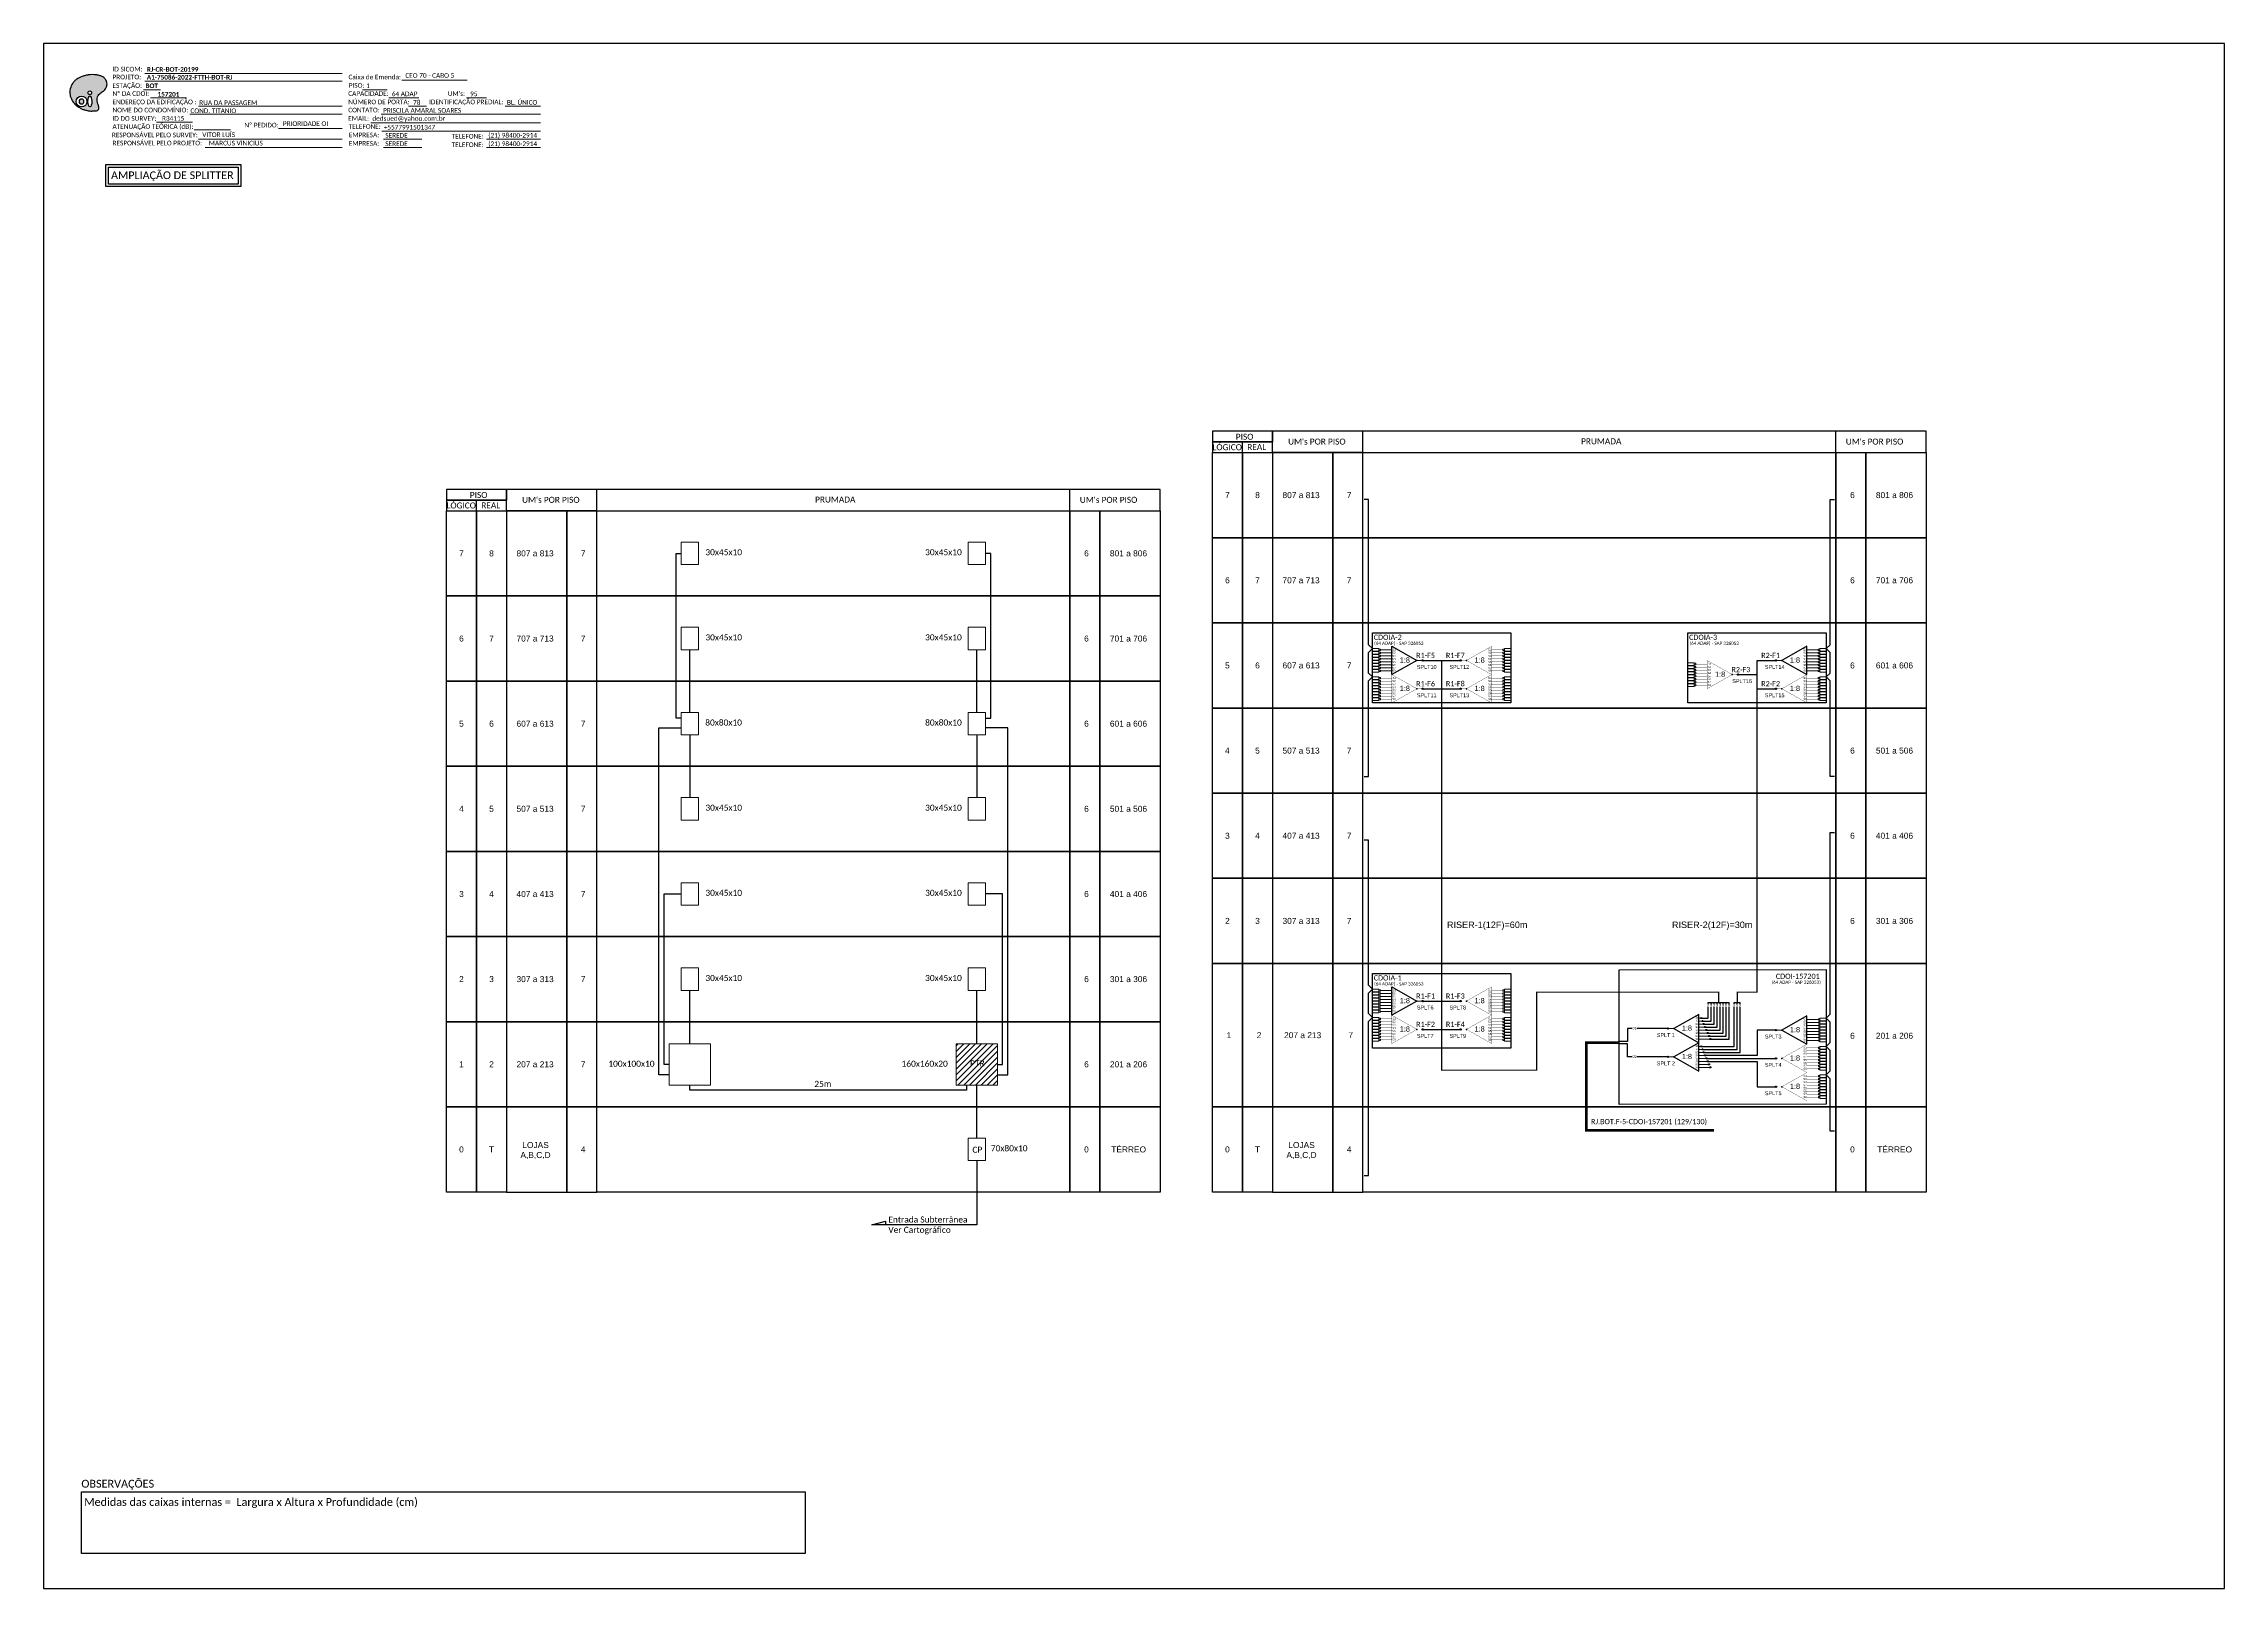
# Model space of a CAD drawing. Header units: inches. Extents: x 54 to 892, y 18 to 612.
import ezdxf
from ezdxf.enums import TextEntityAlignment as Align

# ---------------------------------------------------------------- set-up
doc = ezdxf.new("R2010")
doc.units = ezdxf.units.IN
doc.header["$MEASUREMENT"] = 0
doc.linetypes.add('DASHED', pattern=[0.75, 0.5, -0.25])
doc.styles.add('ARIAL', font='arial.ttf')
doc.styles.add('WMF-Calibri0', font='calibri.ttf')
doc.styles.add('WMF-Calibri1', font='calibrib.ttf')
doc.linetypes.add('RESERVA', pattern='A,0.5,-0.15,["RESERVA",Standard,S=0.18,R=0,X=0,Y=-0.1],-1.3', length=1.95)

# ---------------------------------------------------------------- blocks, each defined once
blk = doc.blocks.new('SPLITTER_')
blk.add_point((0, 0))
at = {"style": 'ARIAL', "flags": 4}
blk.add_attdef('SPLT', (0, -3.26), '', height=1.5, dxfattribs=at)
blk = doc.blocks.new('SPLT_1-8_SC-APC PLANEJADO ESQ.')
at = {"color": 3, "lineweight": 0}
for points in [[(4928.02, -633.89), (4925.61, -633.89)], [(4928.02, -634.87), (4925.61, -634.87)], [(4928.02, -635.04), (4925.61, -635.04)], [(4928.02, -636.02), (4925.61, -636.02)], [(4928.02, -636.19), (4925.61, -636.19)], [(4928.02, -637.18), (4925.61, -637.18)], [(4928.02, -633.89), (4928.02, -634.87)], [(4928.02, -635.04), (4928.02, -636.02)], [(4928.02, -636.19), (4928.02, -637.18)], [(4928.02, -637.34), (4925.61, -637.34)], [(4928.02, -638.33), (4925.61, -638.33)], [(4928.02, -638.5), (4925.61, -638.5)], [(4928.02, -639.48), (4925.61, -639.48)], [(4928.02, -639.65), (4925.61, -639.65)], [(4928.02, -640.64), (4925.61, -640.64)], [(4928.02, -640.8), (4925.61, -640.8)], [(4928.02, -641.79), (4925.61, -641.79)], [(4928.02, -641.96), (4925.61, -641.96)], [(4928.02, -642.94), (4925.61, -642.94)], [(4928.02, -637.34), (4928.02, -638.33)], [(4928.02, -638.5), (4928.02, -639.48)], [(4928.02, -639.65), (4928.02, -640.64)], [(4928.02, -640.8), (4928.02, -641.79)], [(4928.02, -641.96), (4928.02, -642.94)]]:
    blk.add_lwpolyline(points, dxfattribs=at)
for points in [[(4928.6, -634.09), (4928.02, -634.09), (4928.02, -634.66), (4928.6, -634.66)], [(4928.6, -635.25), (4928.02, -635.25), (4928.02, -635.82), (4928.6, -635.82)], [(4928.6, -636.4), (4928.02, -636.4), (4928.02, -636.97), (4928.6, -636.97)], [(4928.6, -637.55), (4928.02, -637.55), (4928.02, -638.12), (4928.6, -638.12)], [(4928.6, -638.7), (4928.02, -638.7), (4928.02, -639.28), (4928.6, -639.28)], [(4928.6, -639.86), (4928.02, -639.86), (4928.02, -640.43), (4928.6, -640.43)], [(4928.6, -641.01), (4928.02, -641.01), (4928.02, -641.58), (4928.6, -641.58)], [(4928.6, -642.16), (4928.02, -642.16), (4928.02, -642.74), (4928.6, -642.74)]]:
    blk.add_lwpolyline(points, close=True, dxfattribs=at)
at = {"color": 30, "linetype": 'DASHED', "lineweight": 0, "ltscale": 2.5, "const_width": 0.1}
for points in [[(4928.6, -634.38), (4932.98, -634.38)], [(4932.98, -635.53), (4928.6, -635.53)], [(4932.98, -636.68), (4928.6, -636.68)], [(4932.98, -637.84), (4928.6, -637.84)], [(4932.98, -638.99), (4928.6, -638.99)], [(4932.98, -640.14), (4928.6, -640.14)], [(4932.98, -641.3), (4928.6, -641.3)], [(4932.98, -642.45), (4928.6, -642.45)], [(4942.65, -638.41), (4944.87, -638.41)]]:
    blk.add_lwpolyline(points, dxfattribs=at)
at = {"color": 30, "linetype": 'DASHED', "ltscale": 2.5, "const_width": 0.1}
blk.add_lwpolyline([(4932.98, -632.97), (4942.65, -638.41), (4932.98, -643.86), (4932.98, -632.97)], dxfattribs=at)
at = {"color": 30, "style": 'ARIAL'}
for s, height, p in [('S3', 0.75, (4933.16, -637.05)), ('S2', 0.75, (4933.17, -635.83)), ('S1', 0.75, (4933.31, -634.65)), ('1:8', 2, (4936.06, -639.27)), ('S5', 0.75, (4933.16, -639.43)), ('S4', 0.75, (4933.17, -638.22)), ('S6', 0.75, (4933.16, -640.55)), ('S7', 0.75, (4933.16, -641.65)), ('S8', 0.75, (4933.16, -642.77))]:
    blk.add_text(s, height=height, dxfattribs=at).set_placement(p)
blk = doc.blocks.new('SPLT_1-8_SC-APC PLANEJADO')
at = {"color": 30, "linetype": 'DASHED', "lineweight": 0, "ltscale": 2.5, "const_width": 0.1}
for points in [[(4933.11, -609.78), (4930.89, -609.78)], [(4947.15, -605.74), (4942.78, -605.74)], [(4942.78, -606.89), (4947.15, -606.89)], [(4942.78, -608.05), (4947.15, -608.05)], [(4942.78, -609.2), (4947.15, -609.2)], [(4942.78, -610.35), (4947.15, -610.35)], [(4942.78, -611.51), (4947.15, -611.51)], [(4942.78, -612.66), (4947.15, -612.66)], [(4942.78, -613.81), (4947.15, -613.81)]]:
    blk.add_lwpolyline(points, dxfattribs=at)
at = {"color": 30, "linetype": 'DASHED', "ltscale": 2.5, "const_width": 0.1}
blk.add_lwpolyline([(4942.78, -604.33), (4933.11, -609.78), (4942.78, -615.23), (4942.78, -604.33)], dxfattribs=at)
at = {"color": 3, "lineweight": 0}
for points in [[(4947.15, -605.46), (4947.73, -605.46), (4947.73, -606.03), (4947.15, -606.03)], [(4947.15, -606.61), (4947.73, -606.61), (4947.73, -607.18), (4947.15, -607.18)], [(4947.15, -607.76), (4947.73, -607.76), (4947.73, -608.33), (4947.15, -608.33)], [(4947.15, -608.91), (4947.73, -608.91), (4947.73, -609.49), (4947.15, -609.49)], [(4947.15, -610.07), (4947.73, -610.07), (4947.73, -610.64), (4947.15, -610.64)], [(4947.15, -611.22), (4947.73, -611.22), (4947.73, -611.79), (4947.15, -611.79)], [(4947.15, -612.37), (4947.73, -612.37), (4947.73, -612.95), (4947.15, -612.95)], [(4947.15, -613.53), (4947.73, -613.53), (4947.73, -614.1), (4947.15, -614.1)]]:
    blk.add_lwpolyline(points, close=True, dxfattribs=at)
for points in [[(4947.73, -605.25), (4947.73, -606.23)], [(4947.73, -605.25), (4950.15, -605.25)], [(4947.73, -606.23), (4950.15, -606.23)], [(4947.73, -606.4), (4947.73, -607.39)], [(4947.73, -606.4), (4950.15, -606.4)], [(4947.73, -607.39), (4950.15, -607.39)], [(4947.73, -607.55), (4947.73, -608.54)], [(4947.73, -607.55), (4950.15, -607.55)], [(4947.73, -608.54), (4950.15, -608.54)], [(4947.73, -608.71), (4947.73, -609.69)], [(4947.73, -608.71), (4950.15, -608.71)], [(4947.73, -609.69), (4950.15, -609.69)], [(4947.73, -609.86), (4947.73, -610.85)], [(4947.73, -609.86), (4950.15, -609.86)], [(4947.73, -610.85), (4950.15, -610.85)], [(4947.73, -611.01), (4947.73, -612)], [(4947.73, -611.01), (4950.15, -611.01)], [(4947.73, -612), (4950.15, -612)], [(4947.73, -612.17), (4947.73, -613.15)], [(4947.73, -612.17), (4950.15, -612.17)], [(4947.73, -613.15), (4950.15, -613.15)], [(4947.73, -613.32), (4947.73, -614.31)], [(4947.73, -613.32), (4950.15, -613.32)], [(4947.73, -614.31), (4950.15, -614.31)]]:
    blk.add_lwpolyline(points, dxfattribs=at)
at = {"color": 30, "style": 'ARIAL'}
for s, height, p in [('1:8', 2, (4936.24, -610.63)), ('S1', 0.75, (4941.41, -606.01)), ('S2', 0.75, (4941.41, -607.2)), ('S3', 0.75, (4941.41, -608.41)), ('S4', 0.75, (4941.41, -609.59)), ('S5', 0.75, (4941.41, -610.8)), ('S6', 0.75, (4941.41, -611.92)), ('S7', 0.75, (4941.41, -613.02)), ('S8', 0.75, (4941.41, -614.13))]:
    blk.add_text(s, height=height, dxfattribs=at).set_placement(p)
blk = doc.blocks.new('OI')
h = blk.add_hatch(color=40)
edge = h.paths.add_edge_path()
edge.add_spline(control_points=[(4.35, -0.67), (3.92, -0.99), (3.26, -1.5), (2.81, -2.59), (2.9, -3.5), (3.06, -4.27), (3.31, -4.85), (3.37, -5.39), (3.4, -5.88), (3.2, -6.4), (2.54, -6.61), (1.65, -6.63), (0.55, -6.67), (-0.56, -6.42), (-1.61, -6.14), (-2.77, -5.61), (-3.92, -4.77), (-4.89, -3.7), (-5.34, -2.65), (-5.6, -1.94), (-5.85, -0.96), (-5.71, 0.47), (-5.1, 2.02), (-4.14, 3.02), (-3.3, 3.61), (-2.37, 4.16), (-1.36, 4.44), (-0.56, 4.7), (0.79, 4.85), (2.24, 4.97), (3.79, 4.57), (4.67, 4.21), (5.44, 3.65), (5.76, 2.99), (6.03, 2.21), (6.01, 1.46), (5.72, 0.64), (5.31, 0.08), (4.88, -0.38), (4.51, -0.55), (4.35, -0.67)], knot_values=[0, 0, 0, 0, 1.60434, 2.417191, 3.427595, 4.282808, 4.776746, 5.304182, 5.888771, 6.258406, 6.858137, 7.79129, 8.986195, 10.124242, 11.187857, 12.242908, 13.953784, 15.414161, 16.515391, 17.349188, 17.675853, 19.552021, 21.515531, 22.568638, 23.63245, 24.621084, 25.782718, 26.745347, 27.142653, 29.870543, 31.004649, 31.921532, 32.709589, 33.801391, 34.042471, 35.192333, 35.971461, 36.628871, 37.254359, 37.836911, 37.836911, 37.836911, 37.836911], degree=3, periodic=0)
h.paths.add_polyline_path([(1.13, -0.87, -1), (-0.04, -0.87, -1)], flags=16)
edge = h.paths.add_edge_path(flags=16)
edge.add_ellipse((0.56, -3.59), major_axis=(-0.02, 1.71), ratio=0.361305, start_angle=0, end_angle=360)
h.paths.add_polyline_path([(-0.36, -3.62, -1), (-3.8, -3.62, -1)], flags=16)
edge = h.paths.add_edge_path(flags=0)
edge.add_ellipse((-2.08, -3.62), major_axis=(0, 0.885), ratio=0.758294, start_angle=0, end_angle=360)
at = {"color": 40}
for centre, radius in [((-2.08, -3.62), 1.72), ((0.54, -0.87), 0.587)]:
    blk.add_circle(centre, radius, dxfattribs=at)
blk.add_ellipse((-2.08, -3.62), major_axis=(0, 0.885), ratio=0.758294, start_param=-3.141592653589791, end_param=3.141592653589791, dxfattribs=at)
blk.add_ellipse((0.56, -3.59), major_axis=(-0.02, 1.71), ratio=0.361305, dxfattribs=at)
at = {"color": 40, "start_tangent": (-0.800898, -0.598801), "end_tangent": (-0.800898, -0.598801)}
blk.add_spline([(4.35, -0.67), (3.2, -1.78), (2.9, -2.54), (2.92, -3.55), (3.12, -4.38), (3.28, -4.85), (3.37, -5.37), (3.35, -5.95), (3.2, -6.29), (2.66, -6.55), (1.73, -6.63), (0.54, -6.62), (-0.58, -6.41), (-1.6, -6.11), (-2.56, -5.67), (-3.95, -4.67), (-4.89, -3.56), (-5.37, -2.56), (-5.64, -1.78), (-5.72, -1.46), (-5.63, 0.42), (-4.84, 2.22), (-4.13, 2.99), (-3.27, 3.62), (-2.4, 4.09), (-1.3, 4.47), (-0.37, 4.72), (0.02, 4.77), (2.75, 4.8), (3.85, 4.53), (4.69, 4.16), (5.31, 3.68), (5.85, 2.73), (5.93, 2.5), (5.94, 1.35), (5.67, 0.62), (5.29, 0.08), (4.84, -0.36), (4.35, -0.67)], degree=3, dxfattribs=at)

msp = doc.modelspace()

# ---------------------------------------------------------------- hatches: boundary and pattern name
h = msp.add_hatch(color=0)
h.dxf.hatch_style = 1
edge = h.paths.add_edge_path()
edge.add_arc((584.06, 374.43), 0.256, 0, 360)
h = msp.add_hatch(color=3)
h.dxf.hatch_style = 1
edge = h.paths.add_edge_path()
edge.add_arc((598.67, 374.43), 0.256, 0, 360)
h = msp.add_hatch(color=3)
h.dxf.hatch_style = 1
edge = h.paths.add_edge_path()
edge.add_arc((705.31, 368.99), 0.256, 0, 360)
h = msp.add_hatch(color=0)
h.dxf.hatch_style = 1
edge = h.paths.add_edge_path()
edge.add_arc((719.92, 374.43), 0.256, 0, 360)
h = msp.add_hatch(color=3)
h.dxf.hatch_style = 1
edge = h.paths.add_edge_path()
edge.add_arc((584.06, 363.54), 0.256, 0, 360)
h = msp.add_hatch(color=3)
h.dxf.hatch_style = 1
edge = h.paths.add_edge_path()
edge.add_arc((598.67, 363.54), 0.256, 0, 360)
h = msp.add_hatch(color=3)
h.dxf.hatch_style = 1
edge = h.paths.add_edge_path()
edge.add_arc((719.92, 363.54), 0.256, 0, 360)
h = msp.add_hatch(color=3)
h.dxf.hatch_style = 1
edge = h.paths.add_edge_path()
edge.add_arc((584.06, 243.46), 0.256, 0, 360)
h = msp.add_hatch(color=3)
h.dxf.hatch_style = 1
edge = h.paths.add_edge_path()
edge.add_arc((598.67, 243.46), 0.256, 0, 360)
h = msp.add_hatch(color=3)
h.dxf.hatch_style = 1
edge = h.paths.add_edge_path()
edge.add_arc((691.14, 236.93), 0.242, 0, 360)
h = msp.add_hatch(color=3)
h.dxf.hatch_style = 1
edge = h.paths.add_edge_path()
edge.add_arc((691.64, 235.77), 0.242, 0, 360)
h = msp.add_hatch(color=3)
h.dxf.hatch_style = 1
edge = h.paths.add_edge_path()
edge.add_arc((692.14, 234.62), 0.242, 0, 360)
h = msp.add_hatch()
h.set_pattern_fill('ANSI31', color=1, scale=0.5, style=0)
h.set_pattern_definition([(45, (-598.176, 864.5057), (-1.122532, 1.122532), [])])
h.paths.add_polyline_path([(420.54, 226.95), (404.73, 226.95), (404.73, 211.15), (420.54, 211.15)])
h.paths.add_polyline_path([(409.77, 217.78), (416.13, 217.78), (416.13, 221.25), (409.77, 221.25)], flags=24)
h = msp.add_hatch(color=3)
h.dxf.hatch_style = 1
edge = h.paths.add_edge_path()
edge.add_arc((584.06, 232.56), 0.256, 0, 360)
h = msp.add_hatch(color=3)
h.dxf.hatch_style = 1
edge = h.paths.add_edge_path()
edge.add_arc((598.67, 232.56), 0.256, 0, 360)
h = msp.add_hatch(color=0)
h.dxf.hatch_style = 1
edge = h.paths.add_edge_path()
edge.add_arc((678.37, 232.89), 0.256, 0, 360)
h = msp.add_hatch(color=3)
h.dxf.hatch_style = 1
edge = h.paths.add_edge_path()
edge.add_arc((692.64, 233.47), 0.242, 0, 360)
h = msp.add_hatch(color=3)
h.dxf.hatch_style = 1
edge = h.paths.add_edge_path()
edge.add_arc((693.14, 232.31), 0.242, 0, 360)
h = msp.add_hatch(color=3)
h.dxf.hatch_style = 1
edge = h.paths.add_edge_path()
edge.add_arc((693.64, 231.16), 0.242, 0, 360)
h = msp.add_hatch(color=3)
h.dxf.hatch_style = 1
edge = h.paths.add_edge_path()
edge.add_arc((694.14, 230.01), 0.242, 0, 360)
h = msp.add_hatch(color=3)
h.dxf.hatch_style = 1
edge = h.paths.add_edge_path()
edge.add_arc((694.64, 228.85), 0.242, 0, 360)
h = msp.add_hatch(color=0)
h.dxf.hatch_style = 1
edge = h.paths.add_edge_path()
edge.add_arc((719.94, 232.31), 0.256, 0, 360)
h = msp.add_hatch(color=0)
h.dxf.hatch_style = 1
edge = h.paths.add_edge_path()
edge.add_arc((678.37, 221.99), 0.256, 0, 360)
h = msp.add_hatch(color=3)
h.dxf.hatch_style = 1
edge = h.paths.add_edge_path()
edge.add_arc((691.14, 226.03), 0.242, 0, 360)
h = msp.add_hatch(color=3)
h.dxf.hatch_style = 1
edge = h.paths.add_edge_path()
edge.add_arc((691.64, 224.88), 0.242, 0, 360)
h = msp.add_hatch(color=3)
h.dxf.hatch_style = 1
edge = h.paths.add_edge_path()
edge.add_arc((692.14, 223.72), 0.242, 0, 360)
h = msp.add_hatch(color=3)
h.dxf.hatch_style = 1
edge = h.paths.add_edge_path()
edge.add_arc((692.64, 222.57), 0.242, 0, 360)
h = msp.add_hatch(color=3)
h.dxf.hatch_style = 1
edge = h.paths.add_edge_path()
edge.add_arc((693.14, 221.42), 0.242, 0, 360)
h = msp.add_hatch(color=3)
h.dxf.hatch_style = 1
edge = h.paths.add_edge_path()
edge.add_arc((693.64, 220.26), 0.242, 0, 360)
h = msp.add_hatch(color=3)
h.dxf.hatch_style = 1
edge = h.paths.add_edge_path()
edge.add_arc((694.14, 219.11), 0.242, 0, 360)
h = msp.add_hatch(color=3)
h.dxf.hatch_style = 1
edge = h.paths.add_edge_path()
edge.add_arc((694.64, 217.96), 0.242, 0, 360)
h = msp.add_hatch(color=3)
h.dxf.hatch_style = 1
edge = h.paths.add_edge_path()
edge.add_arc((719.94, 221.42), 0.256, 0, 360)
h = msp.add_hatch(color=3)
h.dxf.hatch_style = 1
edge = h.paths.add_edge_path()
edge.add_arc((719.94, 210.52), 0.256, 0, 360)

# ---------------------------------------------------------------- linework, layer by layer
at = {"color": 5}
for p, q in [((584.06, 374.43), (591.36, 374.43)), ((584.06, 243.46), (591.36, 243.46))]:
    msp.add_line(p, q, dxfattribs=at)
at = {"color": 6}
msp.add_line((712.62, 374.43), (719.92, 374.43), dxfattribs=at)
for points in [[(53.77, 17.61), (892.34, 17.61), (892.34, 611.61), (53.77, 611.61), (53.77, 17.61)], [(526.33, 454.36), (777.65, 454.36), (777.65, 462.59), (526.33, 462.59), (526.33, 462.59), (526.33, 458.47)], [(561.04, 454.36), (561.04, 462.59)], [(742.92, 454.36), (742.92, 462.59)], [(514.75, 454.36), (514.75, 458.47)], [(220.21, 431.97), (220.21, 436.08)], [(231.79, 431.97), (483.11, 431.97), (483.11, 440.19), (231.79, 440.19), (231.79, 440.19), (231.79, 436.08)], [(266.5, 431.97), (266.5, 440.19)], [(448.38, 431.97), (448.38, 440.19)], [(298.96, 352.26), (296.96, 352.26), (296.96, 415.6), (298.96, 415.6)], [(415.95, 352.26), (417.95, 352.26), (417.95, 415.6), (415.95, 415.6)], [(302.27, 354.42), (302.27, 378.54)], [(412.64, 354.42), (412.64, 378.54)], [(294.36, 215.1), (290.36, 215.1), (290.36, 348.48), (298.96, 348.48)], [(302.27, 345.8), (302.27, 321.68)], [(412.64, 345.8), (412.64, 321.68)], [(420.54, 215.1), (424.54, 215.1), (424.54, 348.48), (415.95, 348.48)], [(294.36, 219.05), (292.36, 219.05), (292.36, 284.62), (298.96, 284.62)], [(420.54, 219.05), (422.54, 219.05), (422.54, 284.62), (415.95, 284.62)], [(302.27, 226.95), (302.27, 247.57)], [(412.64, 226.95), (412.64, 247.57)], [(408.68, 211.15), (408.68, 209.15), (302.27, 209.15), (302.27, 211.15)], [(412.64, 190.7), (412.64, 211.15)], [(412.64, 182.08), (412.64, 157.43), (372.23, 157.43), (377.5, 158.83), (377.5, 157.43)]]:
    msp.add_lwpolyline(points)
at = {"color": 7, "lineweight": 0}
for points in [[(92.66, 600.14), (168.63, 600.14)], [(92.66, 597.12), (168.63, 597.12)], [(191.47, 597.61), (216.61, 597.61)], [(92.15, 593.84), (98.7, 593.84)], [(94.81, 590.77), (108.75, 590.77)], [(113.38, 587.53), (168.63, 587.53)], [(176.43, 593.88), (185.91, 593.88)], [(186.48, 590.77), (198.1, 590.77)], [(194.06, 587.53), (201.01, 587.53)], [(216.42, 590.77), (224.09, 590.77)], [(231.24, 587.53), (244.79, 587.53)], [(97.13, 581.36), (111.07, 581.36)], [(109.97, 584.42), (168.63, 584.42)], [(144.11, 578.95), (168.61, 578.95)], [(179.56, 581.19), (244.82, 581.19)], [(183.59, 584.42), (244.82, 584.42)], [(111.66, 578.39), (125.61, 578.39)], [(113.38, 574.84), (168.63, 574.84)], [(115.87, 571.6), (168.63, 571.6)], [(183.84, 577.95), (244.82, 577.95)], [(184.45, 574.84), (199.25, 574.84)], [(184.45, 571.6), (199.25, 571.6)], [(224.05, 574.84), (244.82, 574.84)], [(224.05, 571.6), (244.82, 571.6)], [(691.14, 236.93), (690.26, 236.93)], [(690.26, 235.77), (691.64, 235.77)], [(690.26, 234.62), (692.14, 234.62)], [(690.26, 233.47), (692.64, 233.47)], [(690.26, 232.31), (693.14, 232.31)], [(690.26, 231.16), (693.64, 231.16)], [(690.26, 230.01), (694.14, 230.01)], [(690.26, 228.85), (694.64, 228.85)], [(691.14, 226.03), (690.26, 226.03)], [(690.26, 224.88), (691.64, 224.88)], [(690.26, 223.72), (692.14, 223.72)], [(690.26, 222.57), (692.64, 222.57)], [(690.26, 221.42), (693.14, 221.42)], [(690.26, 220.26), (693.64, 220.26)], [(690.26, 219.11), (694.14, 219.11)], [(690.26, 217.96), (694.64, 217.96)]]:
    msp.add_lwpolyline(points, dxfattribs=at)
at = {"color": 1}
for points in [[(77.75, 565.06), (129.56, 565.06), (129.56, 556.62), (77.75, 556.62)], [(78.75, 564.06), (128.56, 564.06), (128.56, 557.62), (78.75, 557.62)]]:
    msp.add_lwpolyline(points, close=True, dxfattribs=at)
for points in [[(503.18, 458.47), (526.33, 458.47), (526.33, 462.59), (503.18, 462.59)], [(503.18, 454.36), (526.33, 454.36), (526.33, 458.47), (503.18, 458.47)], [(503.18, 454.36), (514.75, 454.36), (514.75, 421.62), (503.18, 421.62)], [(514.75, 454.36), (526.33, 454.36), (526.33, 421.62), (514.75, 421.62)], [(549.47, 454.36), (526.33, 454.36), (526.33, 421.62), (549.47, 421.62)], [(561.04, 454.36), (549.47, 454.36), (549.47, 421.62), (561.04, 421.62)], [(561.04, 454.36), (742.94, 454.36), (742.94, 421.62), (561.04, 421.62)], [(742.94, 454.36), (754.51, 454.36), (754.51, 421.62), (742.94, 421.62)], [(754.51, 454.36), (777.65, 454.36), (777.65, 421.62), (754.51, 421.62)], [(208.64, 436.08), (231.79, 436.08), (231.79, 440.19), (208.64, 440.19)], [(208.64, 431.97), (231.79, 431.97), (231.79, 436.08), (208.64, 436.08)], [(208.64, 431.97), (220.21, 431.97), (220.21, 399.23), (208.64, 399.23)], [(220.21, 431.97), (231.79, 431.97), (231.79, 399.23), (220.21, 399.23)], [(254.93, 431.97), (231.79, 431.97), (231.79, 399.23), (254.93, 399.23)], [(266.5, 431.97), (254.93, 431.97), (254.93, 399.23), (266.5, 399.23)], [(266.5, 431.97), (448.4, 431.97), (448.4, 399.23), (266.5, 399.23)], [(448.4, 431.97), (459.97, 431.97), (459.97, 399.23), (448.4, 399.23)], [(459.97, 431.97), (483.11, 431.97), (483.11, 399.23), (459.97, 399.23)], [(503.18, 421.62), (514.75, 421.62), (514.75, 388.87), (503.18, 388.87)], [(514.75, 421.62), (526.33, 421.62), (526.33, 388.87), (514.75, 388.87)], [(549.47, 421.62), (526.33, 421.62), (526.33, 388.87), (549.47, 388.87)], [(561.04, 421.62), (549.47, 421.62), (549.47, 388.87), (561.04, 388.87)], [(561.04, 421.62), (742.94, 421.62), (742.94, 388.87), (561.04, 388.87)], [(742.94, 421.62), (754.51, 421.62), (754.51, 388.87), (742.94, 388.87)], [(754.51, 421.62), (777.65, 421.62), (777.65, 388.87), (754.51, 388.87)], [(208.64, 399.23), (220.21, 399.23), (220.21, 366.48), (208.64, 366.48)], [(220.21, 399.23), (231.79, 399.23), (231.79, 366.48), (220.21, 366.48)], [(254.93, 399.23), (231.79, 399.23), (231.79, 366.48), (254.93, 366.48)], [(266.5, 399.23), (254.93, 399.23), (254.93, 366.48), (266.5, 366.48)], [(266.5, 399.23), (448.4, 399.23), (448.4, 366.48), (266.5, 366.48)], [(448.4, 399.23), (459.97, 399.23), (459.97, 366.48), (448.4, 366.48)], [(459.97, 399.23), (483.11, 399.23), (483.11, 366.48), (459.97, 366.48)], [(503.18, 388.87), (514.75, 388.87), (514.75, 356.13), (503.18, 356.13)], [(514.75, 388.87), (526.33, 388.87), (526.33, 356.13), (514.75, 356.13)], [(549.47, 388.87), (526.33, 388.87), (526.33, 356.13), (549.47, 356.13)], [(561.04, 388.87), (549.47, 388.87), (549.47, 356.13), (561.04, 356.13)], [(561.04, 388.87), (742.94, 388.87), (742.94, 356.13), (561.04, 356.13)], [(742.94, 388.87), (754.51, 388.87), (754.51, 356.13), (742.94, 356.13)], [(754.51, 388.87), (777.65, 388.87), (777.65, 356.13), (754.51, 356.13)], [(208.64, 366.48), (220.21, 366.48), (220.21, 333.74), (208.64, 333.74)], [(220.21, 366.48), (231.79, 366.48), (231.79, 333.74), (220.21, 333.74)], [(254.93, 366.48), (231.79, 366.48), (231.79, 333.74), (254.93, 333.74)], [(266.5, 366.48), (254.93, 366.48), (254.93, 333.74), (266.5, 333.74)], [(266.5, 366.48), (448.4, 366.48), (448.4, 333.74), (266.5, 333.74)], [(448.4, 366.48), (459.97, 366.48), (459.97, 333.74), (448.4, 333.74)], [(459.97, 366.48), (483.11, 366.48), (483.11, 333.74), (459.97, 333.74)], [(503.18, 356.13), (514.75, 356.13), (514.75, 323.39), (503.18, 323.39)], [(514.75, 356.13), (526.33, 356.13), (526.33, 323.39), (514.75, 323.39)], [(549.47, 356.13), (526.33, 356.13), (526.33, 323.39), (549.47, 323.39)], [(561.04, 356.13), (549.47, 356.13), (549.47, 323.39), (561.04, 323.39)], [(561.04, 356.13), (742.94, 356.13), (742.94, 323.39), (561.04, 323.39)], [(742.94, 356.13), (754.51, 356.13), (754.51, 323.39), (742.94, 323.39)], [(754.51, 356.13), (777.65, 356.13), (777.65, 323.39), (754.51, 323.39)], [(208.64, 333.74), (220.21, 333.74), (220.21, 300.99), (208.64, 300.99)], [(220.21, 333.74), (231.79, 333.74), (231.79, 300.99), (220.21, 300.99)], [(254.93, 333.74), (231.79, 333.74), (231.79, 300.99), (254.93, 300.99)], [(266.5, 333.74), (254.93, 333.74), (254.93, 300.99), (266.5, 300.99)], [(266.5, 333.74), (448.4, 333.74), (448.4, 300.99), (266.5, 300.99)], [(448.4, 333.74), (459.97, 333.74), (459.97, 300.99), (448.4, 300.99)], [(459.97, 333.74), (483.11, 333.74), (483.11, 300.99), (459.97, 300.99)], [(503.18, 323.39), (514.75, 323.39), (514.75, 290.64), (503.18, 290.64)], [(514.75, 323.39), (526.33, 323.39), (526.33, 290.64), (514.75, 290.64)], [(549.47, 323.39), (526.33, 323.39), (526.33, 290.64), (549.47, 290.64)], [(561.04, 323.39), (549.47, 323.39), (549.47, 290.64), (561.04, 290.64)], [(561.04, 323.39), (742.94, 323.39), (742.94, 290.64), (561.04, 290.64)], [(742.94, 323.39), (754.51, 323.39), (754.51, 290.64), (742.94, 290.64)], [(754.51, 323.39), (777.65, 323.39), (777.65, 290.64), (754.51, 290.64)], [(208.64, 300.99), (220.21, 300.99), (220.21, 268.25), (208.64, 268.25)], [(220.21, 300.99), (231.79, 300.99), (231.79, 268.25), (220.21, 268.25)], [(254.93, 300.99), (231.79, 300.99), (231.79, 268.25), (254.93, 268.25)], [(266.5, 300.99), (254.93, 300.99), (254.93, 268.25), (266.5, 268.25)], [(266.5, 300.99), (448.4, 300.99), (448.4, 268.25), (266.5, 268.25)], [(448.4, 300.99), (459.97, 300.99), (459.97, 268.25), (448.4, 268.25)], [(459.97, 300.99), (483.11, 300.99), (483.11, 268.25), (459.97, 268.25)], [(503.18, 290.64), (514.75, 290.64), (514.75, 257.9), (503.18, 257.9)], [(514.75, 290.64), (526.33, 290.64), (526.33, 257.9), (514.75, 257.9)], [(549.47, 290.64), (526.33, 290.64), (526.33, 257.9), (549.47, 257.9)], [(561.04, 290.64), (549.47, 290.64), (549.47, 257.9), (561.04, 257.9)], [(561.04, 290.64), (742.94, 290.64), (742.94, 257.9), (561.04, 257.9)], [(742.94, 290.64), (754.51, 290.64), (754.51, 257.9), (742.94, 257.9)], [(754.51, 290.64), (777.65, 290.64), (777.65, 257.9), (754.51, 257.9)], [(208.64, 268.25), (220.21, 268.25), (220.21, 235.51), (208.64, 235.51)], [(220.21, 268.25), (231.79, 268.25), (231.79, 235.51), (220.21, 235.51)], [(254.93, 268.25), (231.79, 268.25), (231.79, 235.51), (254.93, 235.51)], [(266.5, 268.25), (254.93, 268.25), (254.93, 235.51), (266.5, 235.51)], [(266.5, 268.25), (448.4, 268.25), (448.4, 235.51), (266.5, 235.51)], [(448.4, 268.25), (459.97, 268.25), (459.97, 235.51), (448.4, 235.51)], [(459.97, 268.25), (483.11, 268.25), (483.11, 235.51), (459.97, 235.51)], [(503.18, 257.9), (514.75, 257.9), (514.75, 202.76), (503.18, 202.76)], [(514.75, 257.9), (526.33, 257.9), (526.33, 202.76), (514.75, 202.76)], [(549.47, 257.9), (526.33, 257.9), (526.33, 202.76), (549.47, 202.76)], [(561.04, 257.9), (549.47, 257.9), (549.47, 202.76), (561.04, 202.76)], [(561.04, 257.9), (742.94, 257.9), (742.94, 202.76), (561.04, 202.76)], [(742.94, 257.9), (754.51, 257.9), (754.51, 202.76), (742.94, 202.76)], [(754.51, 257.9), (777.65, 257.9), (777.65, 202.76), (754.51, 202.76)], [(208.64, 235.51), (220.21, 235.51), (220.21, 202.76), (208.64, 202.76)], [(220.21, 235.51), (231.79, 235.51), (231.79, 202.76), (220.21, 202.76)], [(254.93, 235.51), (231.79, 235.51), (231.79, 202.76), (254.93, 202.76)], [(266.5, 235.51), (254.93, 235.51), (254.93, 202.76), (266.5, 202.76)], [(266.5, 235.51), (448.4, 235.51), (448.4, 202.76), (266.5, 202.76)], [(448.4, 235.51), (459.97, 235.51), (459.97, 202.76), (448.4, 202.76)], [(459.97, 235.51), (483.11, 235.51), (483.11, 202.76), (459.97, 202.76)], [(208.64, 202.76), (220.21, 202.76), (220.21, 170.02), (208.64, 170.02)], [(220.21, 202.76), (231.79, 202.76), (231.79, 170.02), (220.21, 170.02)], [(254.93, 202.76), (231.79, 202.76), (231.79, 170.02), (254.93, 170.02)], [(266.5, 202.76), (254.93, 202.76), (254.93, 170.02), (266.5, 170.02)], [(266.5, 202.76), (448.4, 202.76), (448.4, 170.02), (266.5, 170.02)], [(448.4, 202.76), (459.97, 202.76), (459.97, 170.02), (448.4, 170.02)], [(459.97, 202.76), (483.11, 202.76), (483.11, 170.02), (459.97, 170.02)], [(503.18, 202.76), (514.75, 202.76), (514.75, 170.02), (503.18, 170.02)], [(514.75, 202.76), (526.33, 202.76), (526.33, 170.02), (514.75, 170.02)], [(549.47, 202.76), (526.33, 202.76), (526.33, 170.02), (549.47, 170.02)], [(561.04, 202.76), (549.47, 202.76), (549.47, 170.02), (561.04, 170.02)], [(561.04, 202.76), (742.94, 202.76), (742.94, 170.02), (561.04, 170.02)], [(742.94, 202.76), (754.51, 202.76), (754.51, 170.02), (742.94, 170.02)], [(754.51, 202.76), (777.65, 202.76), (777.65, 170.02), (754.51, 170.02)]]:
    msp.add_lwpolyline(points, close=True)
at = {"color": 3}
for points in [[(561.58, 329.78), (563.23, 329.78), (563.23, 366.56), (564.8, 368.07), (563.23, 369.57), (563.23, 377.45), (564.8, 378.96), (563.23, 380.47), (563.23, 436.32), (561.57, 436.32)], [(742.4, 329.78), (740.75, 329.78), (740.75, 366.56), (739.18, 368.07), (740.75, 369.57), (740.75, 377.45), (739.18, 378.96), (740.75, 380.47), (740.75, 436.32), (742.41, 436.32)], [(561.58, 176.41), (563.23, 176.41), (563.23, 235.58), (564.8, 237.09), (563.23, 238.6), (563.23, 246.48), (564.8, 247.99), (563.23, 249.5), (563.23, 305.34), (561.57, 305.34)], [(742.42, 193.42), (740.77, 193.42), (740.77, 213.54), (739.2, 215.05), (740.77, 216.56), (740.77, 224.44), (739.2, 225.95), (740.77, 227.45), (740.77, 235.33), (739.2, 236.84), (740.77, 238.35), (740.75, 308.3), (742.41, 308.3)], [(664.47, 232.89), (662.84, 232.89), (662.84, 227.94), (659.84, 227.94)], [(678.37, 232.89), (666.39, 232.89)]]:
    msp.add_lwpolyline(points, dxfattribs=at)
at = {"color": 0, "lineweight": 0}
for points in [[(305.58, 419.91), (298.96, 419.91), (298.96, 411.29), (305.58, 411.29)], [(409.32, 419.91), (415.95, 419.91), (415.95, 411.29), (409.32, 411.29)], [(305.58, 387.16), (298.96, 387.16), (298.96, 378.54), (305.58, 378.54)], [(409.32, 387.16), (415.95, 387.16), (415.95, 378.54), (409.32, 378.54)], [(305.58, 321.68), (298.96, 321.68), (298.96, 313.06), (305.58, 313.06)], [(409.32, 321.68), (415.95, 321.68), (415.95, 313.06), (409.32, 313.06)], [(305.58, 288.93), (298.96, 288.93), (298.96, 280.31), (305.58, 280.31)], [(409.32, 288.93), (415.95, 288.93), (415.95, 280.31), (409.32, 280.31)], [(305.58, 256.19), (298.96, 256.19), (298.96, 247.57), (305.58, 247.57)], [(409.32, 256.19), (415.95, 256.19), (415.95, 247.57), (409.32, 247.57)], [(409.32, 190.7), (415.95, 190.7), (415.95, 182.08), (409.32, 182.08)]]:
    msp.add_lwpolyline(points, close=True, dxfattribs=at)
at = {"color": 0}
for points in [[(564.8, 385.07), (617.93, 385.07), (617.93, 358.09), (564.8, 358.09)], [(686.05, 385.07), (739.18, 385.07), (739.18, 358.09), (686.05, 358.09)], [(564.8, 254.1), (617.93, 254.1), (617.93, 225.27), (564.8, 225.27)], [(68.3, 54.74), (346.55, 54.74), (346.55, 31.03), (68.3, 31.03)]]:
    msp.add_lwpolyline(points, close=True, dxfattribs=at)
at = {"color": 1}
msp.add_lwpolyline([(617.93, 358.09), (617.93, 358.09), (617.93, 358.09), (564.8, 358.09), (564.8, 381.98), (564.8, 381.98)], dxfattribs=at)
at = {"color": 3, "lineweight": 0}
for points in [[(567.21, 378.96), (564.8, 378.96)], [(567.21, 377.98), (564.8, 377.98)], [(567.21, 377.81), (564.8, 377.81)], [(567.21, 378.96), (567.21, 377.98)], [(567.21, 377.81), (567.21, 376.82)], [(567.79, 378.47), (572.17, 378.47)], [(736.19, 378.47), (731.81, 378.47)], [(736.77, 378.96), (736.77, 377.98)], [(736.77, 378.96), (739.18, 378.96)], [(736.77, 377.98), (739.18, 377.98)], [(736.77, 377.81), (736.77, 376.82)], [(736.77, 377.81), (739.18, 377.81)], [(567.21, 376.82), (564.8, 376.82)], [(567.21, 376.66), (564.8, 376.66)], [(567.21, 375.67), (564.8, 375.67)], [(567.21, 375.5), (564.8, 375.5)], [(567.21, 374.52), (564.8, 374.52)], [(567.21, 374.35), (564.8, 374.35)], [(567.21, 373.36), (564.8, 373.36)], [(567.21, 373.2), (564.8, 373.2)], [(567.21, 372.21), (564.8, 372.21)], [(567.21, 372.04), (564.8, 372.04)], [(567.21, 371.06), (564.8, 371.06)], [(567.21, 370.89), (564.8, 370.89)], [(567.21, 369.91), (564.8, 369.91)], [(567.21, 376.66), (567.21, 375.67)], [(567.21, 375.5), (567.21, 374.52)], [(567.21, 374.35), (567.21, 373.36)], [(567.21, 373.2), (567.21, 372.21)], [(567.21, 372.04), (567.21, 371.06)], [(567.21, 370.89), (567.21, 369.91)], [(572.17, 377.32), (567.79, 377.32)], [(572.17, 376.16), (567.79, 376.16)], [(572.17, 375.01), (567.79, 375.01)], [(572.17, 373.86), (567.79, 373.86)], [(572.17, 372.7), (567.79, 372.7)], [(572.17, 371.55), (567.79, 371.55)], [(572.17, 370.4), (567.79, 370.4)], [(731.81, 377.32), (736.19, 377.32)], [(731.81, 376.16), (736.19, 376.16)], [(731.81, 375.01), (736.19, 375.01)], [(731.81, 373.86), (736.19, 373.86)], [(731.81, 372.7), (736.19, 372.7)], [(731.81, 371.55), (736.19, 371.55)], [(731.81, 370.4), (736.19, 370.4)], [(736.77, 376.82), (739.18, 376.82)], [(736.77, 376.66), (736.77, 375.67)], [(736.77, 376.66), (739.18, 376.66)], [(736.77, 375.67), (739.18, 375.67)], [(736.77, 375.5), (736.77, 374.52)], [(736.77, 375.5), (739.18, 375.5)], [(736.77, 374.52), (739.18, 374.52)], [(736.77, 374.35), (736.77, 373.36)], [(736.77, 374.35), (739.18, 374.35)], [(736.77, 373.36), (739.18, 373.36)], [(736.77, 373.2), (736.77, 372.21)], [(736.77, 373.2), (739.18, 373.2)], [(736.77, 372.21), (739.18, 372.21)], [(736.77, 372.04), (736.77, 371.06)], [(736.77, 372.04), (739.18, 372.04)], [(736.77, 371.06), (739.18, 371.06)], [(736.77, 370.89), (736.77, 369.91)], [(736.77, 370.89), (739.18, 370.89)], [(736.77, 369.91), (739.18, 369.91)], [(567.21, 368.07), (564.8, 368.07)], [(567.21, 367.08), (564.8, 367.08)], [(567.21, 366.91), (564.8, 366.91)], [(567.21, 365.93), (564.8, 365.93)], [(567.21, 365.76), (564.8, 365.76)], [(567.21, 364.77), (564.8, 364.77)], [(567.21, 364.61), (564.8, 364.61)], [(567.21, 363.62), (564.8, 363.62)], [(567.21, 363.45), (564.8, 363.45)], [(567.21, 362.47), (564.8, 362.47)], [(567.21, 362.3), (564.8, 362.3)], [(567.21, 361.31), (564.8, 361.31)], [(567.21, 361.15), (564.8, 361.15)], [(567.21, 368.07), (567.21, 367.08)], [(567.21, 366.91), (567.21, 365.93)], [(567.21, 365.76), (567.21, 364.77)], [(567.21, 364.61), (567.21, 363.62)], [(567.21, 363.45), (567.21, 362.47)], [(567.21, 362.3), (567.21, 361.31)], [(567.21, 361.15), (567.21, 360.16)], [(615.51, 368.07), (615.51, 367.08)], [(615.51, 368.07), (617.93, 368.07)], [(615.51, 367.08), (617.93, 367.08)], [(615.51, 366.91), (615.51, 365.93)], [(615.51, 366.91), (617.93, 366.91)], [(615.51, 365.93), (617.93, 365.93)], [(615.51, 365.76), (615.51, 364.77)], [(615.51, 365.76), (617.93, 365.76)], [(615.51, 364.77), (617.93, 364.77)], [(615.51, 364.61), (615.51, 363.62)], [(615.51, 364.61), (617.93, 364.61)], [(615.51, 363.62), (617.93, 363.62)], [(615.51, 363.45), (615.51, 362.47)], [(615.51, 363.45), (617.93, 363.45)], [(615.51, 362.47), (617.93, 362.47)], [(615.51, 362.3), (615.51, 361.31)], [(615.51, 362.3), (617.93, 362.3)], [(615.51, 361.31), (617.93, 361.31)], [(615.51, 361.15), (615.51, 360.16)], [(615.51, 361.15), (617.93, 361.15)], [(736.77, 368.07), (736.77, 367.08)], [(736.77, 368.07), (739.18, 368.07)], [(736.77, 367.08), (739.18, 367.08)], [(736.77, 366.91), (736.77, 365.93)], [(736.77, 366.91), (739.18, 366.91)], [(736.77, 365.93), (739.18, 365.93)], [(736.77, 365.76), (736.77, 364.77)], [(736.77, 365.76), (739.18, 365.76)], [(736.77, 364.77), (739.18, 364.77)], [(736.77, 364.61), (736.77, 363.62)], [(736.77, 364.61), (739.18, 364.61)], [(736.77, 363.62), (739.18, 363.62)], [(736.77, 363.45), (736.77, 362.47)], [(736.77, 363.45), (739.18, 363.45)], [(736.77, 362.47), (739.18, 362.47)], [(736.77, 362.3), (736.77, 361.31)], [(736.77, 362.3), (739.18, 362.3)], [(736.77, 361.31), (739.18, 361.31)], [(736.77, 361.15), (736.77, 360.16)], [(736.77, 361.15), (739.18, 361.15)], [(567.21, 360.16), (564.8, 360.16)], [(567.21, 359.99), (564.8, 359.99)], [(567.21, 359.01), (564.8, 359.01)], [(567.21, 359.99), (567.21, 359.01)], [(615.51, 360.16), (617.93, 360.16)], [(615.51, 359.99), (615.51, 359.01)], [(615.51, 359.99), (617.93, 359.99)], [(615.51, 359.01), (617.93, 359.01)], [(736.77, 360.16), (739.18, 360.16)], [(736.77, 359.99), (736.77, 359.01)], [(736.77, 359.99), (739.18, 359.99)], [(736.77, 359.01), (739.18, 359.01)], [(567.21, 247.99), (564.8, 247.99)], [(567.21, 247), (564.8, 247)], [(567.21, 246.83), (564.8, 246.83)], [(567.21, 245.85), (564.8, 245.85)], [(567.21, 245.68), (564.8, 245.68)], [(567.21, 244.7), (564.8, 244.7)], [(567.21, 244.53), (564.8, 244.53)], [(567.21, 243.54), (564.8, 243.54)], [(567.21, 243.38), (564.8, 243.38)], [(567.21, 247.99), (567.21, 247)], [(567.21, 246.83), (567.21, 245.85)], [(567.21, 245.68), (567.21, 244.7)], [(567.21, 244.53), (567.21, 243.54)], [(567.21, 243.38), (567.21, 242.39)], [(567.79, 247.49), (572.17, 247.49)], [(572.17, 246.34), (567.79, 246.34)], [(572.17, 245.19), (567.79, 245.19)], [(572.17, 244.04), (567.79, 244.04)], [(615.51, 247.99), (615.51, 247)], [(615.51, 247.99), (617.93, 247.99)], [(615.51, 247), (617.93, 247)], [(615.51, 246.83), (615.51, 245.85)], [(615.51, 246.83), (617.93, 246.83)], [(615.51, 245.85), (617.93, 245.85)], [(615.51, 245.68), (615.51, 244.7)], [(615.51, 245.68), (617.93, 245.68)], [(615.51, 244.7), (617.93, 244.7)], [(615.51, 244.53), (615.51, 243.54)], [(615.51, 244.53), (617.93, 244.53)], [(615.51, 243.54), (617.93, 243.54)], [(615.51, 243.38), (615.51, 242.39)], [(615.51, 243.38), (617.93, 243.38)], [(567.21, 242.39), (564.8, 242.39)], [(567.21, 242.22), (564.8, 242.22)], [(567.21, 241.24), (564.8, 241.24)], [(567.21, 241.07), (564.8, 241.07)], [(567.21, 240.08), (564.8, 240.08)], [(567.21, 239.92), (564.8, 239.92)], [(567.21, 238.93), (564.8, 238.93)], [(567.21, 237.09), (564.8, 237.09)], [(567.21, 236.1), (564.8, 236.1)], [(567.21, 235.94), (564.8, 235.94)], [(567.21, 234.95), (564.8, 234.95)], [(567.21, 242.22), (567.21, 241.24)], [(567.21, 241.07), (567.21, 240.08)], [(567.21, 239.92), (567.21, 238.93)], [(567.21, 237.09), (567.21, 236.1)], [(567.21, 235.94), (567.21, 234.95)], [(572.17, 242.88), (567.79, 242.88)], [(572.17, 241.73), (567.79, 241.73)], [(572.17, 240.58), (567.79, 240.58)], [(572.17, 239.42), (567.79, 239.42)], [(615.51, 242.39), (617.93, 242.39)], [(615.51, 242.22), (615.51, 241.24)], [(615.51, 242.22), (617.93, 242.22)], [(615.51, 241.24), (617.93, 241.24)], [(615.51, 241.07), (615.51, 240.08)], [(615.51, 241.07), (617.93, 241.07)], [(615.51, 240.08), (617.93, 240.08)], [(615.51, 239.92), (615.51, 238.93)], [(615.51, 239.92), (617.93, 239.92)], [(615.51, 238.93), (617.93, 238.93)], [(615.51, 237.09), (615.51, 236.1)], [(615.51, 237.09), (617.93, 237.09)], [(615.51, 236.1), (617.93, 236.1)], [(615.51, 235.94), (615.51, 234.95)], [(615.51, 235.94), (617.93, 235.94)], [(615.51, 234.95), (617.93, 234.95)], [(736.21, 236.35), (731.84, 236.35)], [(731.84, 235.2), (736.21, 235.2)], [(736.79, 236.84), (736.79, 235.86)], [(736.79, 236.84), (739.2, 236.84)], [(736.79, 235.86), (739.2, 235.86)], [(736.79, 235.69), (736.79, 234.7)], [(736.79, 235.69), (739.2, 235.69)], [(567.21, 234.78), (564.8, 234.78)], [(567.21, 233.8), (564.8, 233.8)], [(567.21, 233.63), (564.8, 233.63)], [(567.21, 232.65), (564.8, 232.65)], [(567.21, 232.48), (564.8, 232.48)], [(567.21, 231.49), (564.8, 231.49)], [(567.21, 231.33), (564.8, 231.33)], [(567.21, 230.34), (564.8, 230.34)], [(567.21, 230.17), (564.8, 230.17)], [(567.21, 229.19), (564.8, 229.19)], [(567.21, 229.02), (564.8, 229.02)], [(567.21, 228.03), (564.8, 228.03)], [(567.21, 234.78), (567.21, 233.8)], [(567.21, 233.63), (567.21, 232.65)], [(567.21, 232.48), (567.21, 231.49)], [(567.21, 231.33), (567.21, 230.34)], [(567.21, 230.17), (567.21, 229.19)], [(567.21, 229.02), (567.21, 228.03)], [(615.51, 234.78), (615.51, 233.8)], [(615.51, 234.78), (617.93, 234.78)], [(615.51, 233.8), (617.93, 233.8)], [(615.51, 233.63), (615.51, 232.65)], [(615.51, 233.63), (617.93, 233.63)], [(615.51, 232.65), (617.93, 232.65)], [(615.51, 232.48), (615.51, 231.49)], [(615.51, 232.48), (617.93, 232.48)], [(615.51, 231.49), (617.93, 231.49)], [(615.51, 231.33), (615.51, 230.34)], [(615.51, 231.33), (617.93, 231.33)], [(615.51, 230.34), (617.93, 230.34)], [(615.51, 230.17), (615.51, 229.19)], [(615.51, 230.17), (617.93, 230.17)], [(615.51, 229.19), (617.93, 229.19)], [(615.51, 229.02), (615.51, 228.03)], [(615.51, 229.02), (617.93, 229.02)], [(615.51, 228.03), (617.93, 228.03)], [(731.84, 234.04), (736.21, 234.04)], [(731.84, 232.89), (736.21, 232.89)], [(731.84, 231.74), (736.21, 231.74)], [(731.84, 230.58), (736.21, 230.58)], [(731.84, 229.43), (736.21, 229.43)], [(731.84, 228.28), (736.21, 228.28)], [(736.79, 234.7), (739.2, 234.7)], [(736.79, 234.54), (736.79, 233.55)], [(736.79, 234.54), (739.2, 234.54)], [(736.79, 233.55), (739.2, 233.55)], [(736.79, 233.38), (736.79, 232.4)], [(736.79, 233.38), (739.2, 233.38)], [(736.79, 232.4), (739.2, 232.4)], [(736.79, 232.23), (736.79, 231.24)], [(736.79, 232.23), (739.2, 232.23)], [(736.79, 231.24), (739.2, 231.24)], [(736.79, 231.08), (736.79, 230.09)], [(736.79, 231.08), (739.2, 231.08)], [(736.79, 230.09), (739.2, 230.09)], [(736.79, 229.92), (736.79, 228.94)], [(736.79, 229.92), (739.2, 229.92)], [(736.79, 228.94), (739.2, 228.94)], [(736.79, 228.77), (736.79, 227.78)], [(736.79, 228.77), (739.2, 228.77)], [(736.79, 227.78), (739.2, 227.78)], [(736.79, 225.95), (736.79, 224.96)], [(736.79, 225.95), (739.2, 225.95)], [(736.79, 224.96), (739.2, 224.96)], [(736.79, 224.79), (736.79, 223.81)], [(736.79, 224.79), (739.2, 224.79)], [(736.79, 223.81), (739.2, 223.81)], [(736.79, 223.64), (736.79, 222.65)], [(736.79, 223.64), (739.2, 223.64)], [(736.79, 222.65), (739.2, 222.65)], [(736.79, 222.49), (736.79, 221.5)], [(736.79, 222.49), (739.2, 222.49)], [(736.79, 221.5), (739.2, 221.5)], [(736.79, 221.33), (736.79, 220.35)], [(736.79, 221.33), (739.2, 221.33)], [(736.79, 220.35), (739.2, 220.35)], [(736.79, 220.18), (736.79, 219.19)], [(736.79, 220.18), (739.2, 220.18)], [(736.79, 219.19), (739.2, 219.19)], [(736.79, 219.03), (736.79, 218.04)], [(736.79, 219.03), (739.2, 219.03)], [(736.79, 218.04), (739.2, 218.04)], [(736.79, 217.87), (736.79, 216.89)], [(736.79, 217.87), (739.2, 217.87)], [(736.79, 216.89), (739.2, 216.89)], [(736.79, 215.05), (736.79, 214.06)], [(736.79, 215.05), (739.2, 215.05)], [(736.79, 214.06), (739.2, 214.06)], [(736.79, 213.9), (736.79, 212.91)], [(736.79, 213.9), (739.2, 213.9)], [(736.79, 212.91), (739.2, 212.91)], [(736.79, 212.74), (736.79, 211.76)], [(736.79, 212.74), (739.2, 212.74)], [(736.79, 211.76), (739.2, 211.76)], [(736.79, 211.59), (736.79, 210.6)], [(736.79, 211.59), (739.2, 211.59)], [(736.79, 210.6), (739.2, 210.6)], [(736.79, 210.44), (736.79, 209.45)], [(736.79, 210.44), (739.2, 210.44)], [(736.79, 209.45), (739.2, 209.45)], [(736.79, 209.28), (736.79, 208.3)], [(736.79, 209.28), (739.2, 209.28)], [(736.79, 208.3), (739.2, 208.3)], [(736.79, 208.13), (736.79, 207.14)], [(736.79, 208.13), (739.2, 208.13)], [(736.79, 207.14), (739.2, 207.14)], [(736.79, 206.98), (736.79, 205.99)], [(736.79, 206.98), (739.2, 206.98)], [(736.79, 205.99), (739.2, 205.99)]]:
    msp.add_lwpolyline(points, dxfattribs=at)
for points in [[(567.79, 378.76), (567.21, 378.76), (567.21, 378.18), (567.79, 378.18)], [(567.79, 377.6), (567.21, 377.6), (567.21, 377.03), (567.79, 377.03)], [(736.19, 378.76), (736.77, 378.76), (736.77, 378.18), (736.19, 378.18)], [(736.19, 377.6), (736.77, 377.6), (736.77, 377.03), (736.19, 377.03)], [(567.79, 376.45), (567.21, 376.45), (567.21, 375.88), (567.79, 375.88)], [(567.79, 375.3), (567.21, 375.3), (567.21, 374.72), (567.79, 374.72)], [(567.79, 374.14), (567.21, 374.14), (567.21, 373.57), (567.79, 373.57)], [(567.79, 372.99), (567.21, 372.99), (567.21, 372.42), (567.79, 372.42)], [(567.79, 371.84), (567.21, 371.84), (567.21, 371.27), (567.79, 371.27)], [(567.79, 370.68), (567.21, 370.68), (567.21, 370.11), (567.79, 370.11)], [(736.19, 376.45), (736.77, 376.45), (736.77, 375.88), (736.19, 375.88)], [(736.19, 375.3), (736.77, 375.3), (736.77, 374.72), (736.19, 374.72)], [(736.19, 374.14), (736.77, 374.14), (736.77, 373.57), (736.19, 373.57)], [(736.19, 372.99), (736.77, 372.99), (736.77, 372.42), (736.19, 372.42)], [(736.19, 371.84), (736.77, 371.84), (736.77, 371.27), (736.19, 371.27)], [(736.19, 370.68), (736.77, 370.68), (736.77, 370.11), (736.19, 370.11)], [(567.79, 367.86), (567.21, 367.86), (567.21, 367.29), (567.79, 367.29)], [(567.79, 366.71), (567.21, 366.71), (567.21, 366.13), (567.79, 366.13)], [(567.79, 365.55), (567.21, 365.55), (567.21, 364.98), (567.79, 364.98)], [(567.79, 364.4), (567.21, 364.4), (567.21, 363.83), (567.79, 363.83)], [(567.79, 363.25), (567.21, 363.25), (567.21, 362.67), (567.79, 362.67)], [(567.79, 362.09), (567.21, 362.09), (567.21, 361.52), (567.79, 361.52)], [(567.79, 360.94), (567.21, 360.94), (567.21, 360.37), (567.79, 360.37)], [(614.93, 367.86), (615.51, 367.86), (615.51, 367.29), (614.93, 367.29)], [(614.93, 366.71), (615.51, 366.71), (615.51, 366.13), (614.93, 366.13)], [(614.93, 365.55), (615.51, 365.55), (615.51, 364.98), (614.93, 364.98)], [(614.93, 364.4), (615.51, 364.4), (615.51, 363.83), (614.93, 363.83)], [(614.93, 363.25), (615.51, 363.25), (615.51, 362.67), (614.93, 362.67)], [(614.93, 362.09), (615.51, 362.09), (615.51, 361.52), (614.93, 361.52)], [(614.93, 360.94), (615.51, 360.94), (615.51, 360.37), (614.93, 360.37)], [(736.19, 367.86), (736.77, 367.86), (736.77, 367.29), (736.19, 367.29)], [(736.19, 366.71), (736.77, 366.71), (736.77, 366.13), (736.19, 366.13)], [(736.19, 365.55), (736.77, 365.55), (736.77, 364.98), (736.19, 364.98)], [(736.19, 364.4), (736.77, 364.4), (736.77, 363.83), (736.19, 363.83)], [(736.19, 363.25), (736.77, 363.25), (736.77, 362.67), (736.19, 362.67)], [(736.19, 362.09), (736.77, 362.09), (736.77, 361.52), (736.19, 361.52)], [(736.19, 360.94), (736.77, 360.94), (736.77, 360.37), (736.19, 360.37)], [(567.79, 359.79), (567.21, 359.79), (567.21, 359.22), (567.79, 359.22)], [(614.93, 359.79), (615.51, 359.79), (615.51, 359.22), (614.93, 359.22)], [(736.19, 359.79), (736.77, 359.79), (736.77, 359.22), (736.19, 359.22)], [(567.79, 247.78), (567.21, 247.78), (567.21, 247.21), (567.79, 247.21)], [(567.79, 246.63), (567.21, 246.63), (567.21, 246.06), (567.79, 246.06)], [(567.79, 245.47), (567.21, 245.47), (567.21, 244.9), (567.79, 244.9)], [(567.79, 244.32), (567.21, 244.32), (567.21, 243.75), (567.79, 243.75)], [(614.93, 247.78), (615.51, 247.78), (615.51, 247.21), (614.93, 247.21)], [(614.93, 246.63), (615.51, 246.63), (615.51, 246.06), (614.93, 246.06)], [(614.93, 245.47), (615.51, 245.47), (615.51, 244.9), (614.93, 244.9)], [(614.93, 244.32), (615.51, 244.32), (615.51, 243.75), (614.93, 243.75)], [(567.79, 243.17), (567.21, 243.17), (567.21, 242.6), (567.79, 242.6)], [(567.79, 242.02), (567.21, 242.02), (567.21, 241.44), (567.79, 241.44)], [(567.79, 240.86), (567.21, 240.86), (567.21, 240.29), (567.79, 240.29)], [(567.79, 239.71), (567.21, 239.71), (567.21, 239.14), (567.79, 239.14)], [(567.79, 236.88), (567.21, 236.88), (567.21, 236.31), (567.79, 236.31)], [(567.79, 235.73), (567.21, 235.73), (567.21, 235.16), (567.79, 235.16)], [(614.93, 243.17), (615.51, 243.17), (615.51, 242.6), (614.93, 242.6)], [(614.93, 242.02), (615.51, 242.02), (615.51, 241.44), (614.93, 241.44)], [(614.93, 240.86), (615.51, 240.86), (615.51, 240.29), (614.93, 240.29)], [(614.93, 239.71), (615.51, 239.71), (615.51, 239.14), (614.93, 239.14)], [(614.93, 236.88), (615.51, 236.88), (615.51, 236.31), (614.93, 236.31)], [(614.93, 235.73), (615.51, 235.73), (615.51, 235.16), (614.93, 235.16)], [(736.21, 236.64), (736.79, 236.64), (736.79, 236.06), (736.21, 236.06)], [(736.21, 235.48), (736.79, 235.48), (736.79, 234.91), (736.21, 234.91)], [(567.79, 234.58), (567.21, 234.58), (567.21, 234.01), (567.79, 234.01)], [(567.79, 233.42), (567.21, 233.42), (567.21, 232.85), (567.79, 232.85)], [(567.79, 232.27), (567.21, 232.27), (567.21, 231.7), (567.79, 231.7)], [(567.79, 231.12), (567.21, 231.12), (567.21, 230.55), (567.79, 230.55)], [(567.79, 229.97), (567.21, 229.97), (567.21, 229.39), (567.79, 229.39)], [(567.79, 228.81), (567.21, 228.81), (567.21, 228.24), (567.79, 228.24)], [(614.93, 234.58), (615.51, 234.58), (615.51, 234.01), (614.93, 234.01)], [(614.93, 233.42), (615.51, 233.42), (615.51, 232.85), (614.93, 232.85)], [(614.93, 232.27), (615.51, 232.27), (615.51, 231.7), (614.93, 231.7)], [(614.93, 231.12), (615.51, 231.12), (615.51, 230.55), (614.93, 230.55)], [(614.93, 229.97), (615.51, 229.97), (615.51, 229.39), (614.93, 229.39)], [(614.93, 228.81), (615.51, 228.81), (615.51, 228.24), (614.93, 228.24)], [(736.21, 234.33), (736.79, 234.33), (736.79, 233.76), (736.21, 233.76)], [(736.21, 233.18), (736.79, 233.18), (736.79, 232.6), (736.21, 232.6)], [(736.21, 232.02), (736.79, 232.02), (736.79, 231.45), (736.21, 231.45)], [(736.21, 230.87), (736.79, 230.87), (736.79, 230.3), (736.21, 230.3)], [(736.21, 229.72), (736.79, 229.72), (736.79, 229.14), (736.21, 229.14)], [(736.21, 228.56), (736.79, 228.56), (736.79, 227.99), (736.21, 227.99)], [(736.21, 225.74), (736.79, 225.74), (736.79, 225.17), (736.21, 225.17)], [(736.21, 224.59), (736.79, 224.59), (736.79, 224.01), (736.21, 224.01)], [(736.21, 223.43), (736.79, 223.43), (736.79, 222.86), (736.21, 222.86)], [(736.21, 222.28), (736.79, 222.28), (736.79, 221.71), (736.21, 221.71)], [(736.21, 221.13), (736.79, 221.13), (736.79, 220.55), (736.21, 220.55)], [(736.21, 219.97), (736.79, 219.97), (736.79, 219.4), (736.21, 219.4)], [(736.21, 218.82), (736.79, 218.82), (736.79, 218.25), (736.21, 218.25)], [(736.21, 217.67), (736.79, 217.67), (736.79, 217.09), (736.21, 217.09)], [(736.21, 214.84), (736.79, 214.84), (736.79, 214.27), (736.21, 214.27)], [(736.21, 213.69), (736.79, 213.69), (736.79, 213.12), (736.21, 213.12)], [(736.21, 212.54), (736.79, 212.54), (736.79, 211.96), (736.21, 211.96)], [(736.21, 211.38), (736.79, 211.38), (736.79, 210.81), (736.21, 210.81)], [(736.21, 210.23), (736.79, 210.23), (736.79, 209.66), (736.21, 209.66)], [(736.21, 209.08), (736.79, 209.08), (736.79, 208.5), (736.21, 208.5)], [(736.21, 207.92), (736.79, 207.92), (736.79, 207.35), (736.21, 207.35)], [(736.21, 206.77), (736.79, 206.77), (736.79, 206.2), (736.21, 206.2)]]:
    msp.add_lwpolyline(points, close=True, dxfattribs=at)
at = {"color": 0}
for points in [[(572.17, 379.88), (581.83, 374.43), (572.17, 368.99), (572.17, 379.88)], [(739.18, 358.09), (739.18, 358.09), (739.18, 358.09), (686.05, 358.09), (686.05, 381.98), (686.05, 381.98)], [(731.81, 379.88), (722.15, 374.43), (731.81, 368.99), (731.81, 379.88)], [(572.17, 248.91), (581.83, 243.46), (572.17, 238.01), (572.17, 248.91)], [(731.84, 237.76), (722.17, 232.31), (731.84, 226.86), (731.84, 237.76)]]:
    msp.add_lwpolyline(points, dxfattribs=at)
at = {"color": 30, "linetype": 'DASHED', "ltscale": 2.5, "const_width": 0.1}
for points in [[(572.17, 368.99), (581.83, 363.54), (572.17, 358.09), (572.17, 368.99)], [(610.56, 368.99), (600.89, 363.54), (610.56, 358.09), (610.56, 368.99)], [(731.81, 368.99), (722.15, 363.54), (731.81, 358.09), (731.81, 368.99)], [(610.56, 248.91), (600.89, 243.46), (610.56, 238.01), (610.56, 248.91)], [(572.17, 238.01), (581.83, 232.56), (572.17, 227.11), (572.17, 238.01)], [(610.56, 238.01), (600.89, 232.56), (610.56, 227.11), (610.56, 238.01)]]:
    msp.add_lwpolyline(points, dxfattribs=at)
at = {"color": 0, "lineweight": 0}
for points in [[(581.83, 374.43), (584.06, 374.43)], [(722.15, 374.43), (719.92, 374.43)], [(581.83, 243.46), (584.06, 243.46)], [(722.17, 232.31), (719.94, 232.31)]]:
    msp.add_lwpolyline(points, dxfattribs=at)
at = {"color": 0}
for points, const_width in [([(697.9, 242.87), (697.9, 246.87), (627.9, 246.87), (627.9, 216.87), (591.36, 216.87), (591.36, 374.43)], 0.5), ([(712.62, 374.43), (712.62, 246.87), (705.01, 246.87), (705.01, 242.87)], 0.5), ([(696.12, 193.69), (647.02, 193.69), (647.02, 227.44), (659.85, 227.44)], 1)]:
    msp.add_lwpolyline(points, dxfattribs=dict(at, const_width=const_width))
at = {"color": 8, "linetype": 'RESERVA', "ltscale": 3}
for points in [[(591.36, 374.43), (598.67, 374.43)], [(705.31, 368.99), (712.62, 368.99)], [(584.06, 363.54), (591.36, 363.54)], [(591.36, 363.54), (598.67, 363.54)], [(712.62, 363.54), (719.92, 363.54)], [(591.36, 243.46), (598.67, 243.46)], [(584.06, 232.56), (591.36, 232.56)], [(591.36, 232.56), (598.67, 232.56)]]:
    msp.add_lwpolyline(points, dxfattribs=at)
at = {"color": 30, "linetype": 'DASHED', "lineweight": 0, "ltscale": 2.5, "const_width": 0.1}
for points in [[(567.79, 367.57), (572.17, 367.57)], [(572.17, 366.42), (567.79, 366.42)], [(572.17, 365.27), (567.79, 365.27)], [(572.17, 364.11), (567.79, 364.11)], [(572.17, 362.96), (567.79, 362.96)], [(572.17, 361.81), (567.79, 361.81)], [(572.17, 360.65), (567.79, 360.65)], [(581.83, 363.54), (584.06, 363.54)], [(600.89, 363.54), (598.67, 363.54)], [(614.93, 367.57), (610.56, 367.57)], [(610.56, 366.42), (614.93, 366.42)], [(610.56, 365.27), (614.93, 365.27)], [(610.56, 364.11), (614.93, 364.11)], [(610.56, 362.96), (614.93, 362.96)], [(610.56, 361.81), (614.93, 361.81)], [(610.56, 360.65), (614.93, 360.65)], [(722.15, 363.54), (719.92, 363.54)], [(736.19, 367.57), (731.81, 367.57)], [(731.81, 366.42), (736.19, 366.42)], [(731.81, 365.27), (736.19, 365.27)], [(731.81, 364.11), (736.19, 364.11)], [(731.81, 362.96), (736.19, 362.96)], [(731.81, 361.81), (736.19, 361.81)], [(731.81, 360.65), (736.19, 360.65)], [(572.17, 359.5), (567.79, 359.5)], [(610.56, 359.5), (614.93, 359.5)], [(731.81, 359.5), (736.19, 359.5)], [(600.89, 243.46), (598.67, 243.46)], [(614.93, 247.49), (610.56, 247.49)], [(610.56, 246.34), (614.93, 246.34)], [(610.56, 245.19), (614.93, 245.19)], [(610.56, 244.04), (614.93, 244.04)], [(567.79, 236.6), (572.17, 236.6)], [(572.17, 235.44), (567.79, 235.44)], [(610.56, 242.88), (614.93, 242.88)], [(610.56, 241.73), (614.93, 241.73)], [(610.56, 240.58), (614.93, 240.58)], [(610.56, 239.42), (614.93, 239.42)], [(614.93, 236.6), (610.56, 236.6)], [(610.56, 235.44), (614.93, 235.44)], [(572.17, 234.29), (567.79, 234.29)], [(572.17, 233.14), (567.79, 233.14)], [(572.17, 231.99), (567.79, 231.99)], [(572.17, 230.83), (567.79, 230.83)], [(572.17, 229.68), (567.79, 229.68)], [(572.17, 228.53), (567.79, 228.53)], [(581.83, 232.56), (584.06, 232.56)], [(600.89, 232.56), (598.67, 232.56)], [(610.56, 234.29), (614.93, 234.29)], [(610.56, 233.14), (614.93, 233.14)], [(610.56, 231.99), (614.93, 231.99)], [(610.56, 230.83), (614.93, 230.83)], [(610.56, 229.68), (614.93, 229.68)], [(610.56, 228.53), (614.93, 228.53)]]:
    msp.add_lwpolyline(points, dxfattribs=at)
at = {"color": 1, "lineweight": 0}
for points in [[(305.58, 354.42), (298.96, 354.42), (298.96, 345.8), (305.58, 345.8)], [(409.32, 354.42), (415.95, 354.42), (415.95, 345.8), (409.32, 345.8)], [(310.17, 226.95), (294.36, 226.95), (294.36, 211.15), (310.17, 211.15)], [(404.73, 226.95), (420.54, 226.95), (420.54, 211.15), (404.73, 211.15)]]:
    msp.add_lwpolyline(points, close=True, dxfattribs=at)
at = {"color": 5}
msp.add_lwpolyline([(659.63, 255.45), (739.2, 255.61), (739.2, 203.78), (659.63, 203.62)], close=True, dxfattribs=at)
for points in [[(690.26, 238.34), (680.6, 232.89), (690.26, 227.44), (690.26, 238.34)], [(691.14, 236.93), (693.87, 236.93), (693.87, 241.2)], [(693.14, 232.31), (698.48, 232.31), (698.48, 241.2)], [(693.87, 242.31), (693.87, 242.87)], [(693.87, 242.87), (701.94, 242.87)], [(695.02, 242.31), (695.02, 242.87)], [(696.18, 242.31), (696.18, 242.87)], [(697.33, 242.31), (697.33, 242.87)], [(698.48, 242.31), (698.48, 242.87)], [(699.64, 242.31), (699.64, 242.87)], [(700.79, 242.31), (700.79, 242.87)], [(701.94, 242.31), (701.94, 242.87)], [(690.26, 227.44), (680.6, 221.99), (690.26, 216.54), (690.26, 227.44)]]:
    msp.add_lwpolyline(points, dxfattribs=at)
at = {"color": 6}
for points in [[(691.38, 226.03), (703.85, 226.03), (703.85, 241.2)], [(703.85, 242.31), (703.85, 242.87)], [(703.85, 242.87), (706.16, 242.87)]]:
    msp.add_lwpolyline(points, dxfattribs=at)
at = {"color": 8, "linetype": 'RESERVA', "ltscale": 2.5}
for points in [[(691.64, 235.77), (695.02, 235.77), (695.02, 241.2)], [(691.88, 224.88), (705.01, 224.88), (705.01, 241.2)], [(692.14, 234.62), (696.18, 234.62), (696.18, 241.2)], [(692.38, 223.72), (706.16, 223.72), (706.16, 241.2)], [(692.64, 233.47), (697.33, 233.47), (697.33, 241.2)], [(693.64, 231.16), (699.64, 231.16), (699.64, 241.2)], [(694.14, 230.01), (700.79, 230.01), (700.79, 241.2)], [(705.01, 242.31), (705.01, 242.87)], [(706.16, 242.31), (706.16, 242.87)]]:
    msp.add_lwpolyline(points, dxfattribs=at)
at = {"color": 8}
msp.add_lwpolyline([(694.64, 228.85), (701.94, 228.85), (701.94, 241.2)], dxfattribs=at)
at = {"color": 2}
for points in [[(664.47, 221.99), (662.84, 221.99), (662.84, 226.95), (659.84, 226.95)], [(678.37, 221.99), (666.39, 221.99)]]:
    msp.add_lwpolyline(points, dxfattribs=at)
at = {"color": 5, "lineweight": 0}
for points in [[(680.6, 232.89), (678.37, 232.89)], [(680.6, 221.99), (678.37, 221.99)]]:
    msp.add_lwpolyline(points, dxfattribs=at)
at = {"color": 7}
for points in [[(719.94, 232.31), (712.64, 232.31), (712.64, 222.57), (692.64, 222.57)], [(693.64, 220.26), (712.64, 220.26), (712.64, 210.52), (719.94, 210.52)]]:
    msp.add_lwpolyline(points, dxfattribs=at)
at = {"color": 1, "ltscale": 2.5, "const_width": 0.1}
for points in [[(731.84, 226.86), (722.17, 221.42), (731.84, 215.97), (731.84, 226.86)], [(731.84, 215.97), (722.17, 210.52), (731.84, 205.07), (731.84, 215.97)]]:
    msp.add_lwpolyline(points, dxfattribs=at)
at = {"color": 7, "linetype": 'Continuous', "ltscale": 3}
msp.add_lwpolyline([(693.14, 221.42), (719.94, 221.42)], dxfattribs=at)
at = {"color": 1, "lineweight": 0, "ltscale": 2.5, "const_width": 0.1}
for points in [[(722.17, 221.42), (719.94, 221.42)], [(736.21, 225.45), (731.84, 225.45)], [(731.84, 224.3), (736.21, 224.3)], [(731.84, 223.15), (736.21, 223.15)], [(731.84, 221.99), (736.21, 221.99)], [(731.84, 220.84), (736.21, 220.84)], [(731.84, 219.69), (736.21, 219.69)], [(731.84, 218.53), (736.21, 218.53)], [(722.17, 210.52), (719.94, 210.52)], [(731.84, 217.38), (736.21, 217.38)], [(736.21, 214.56), (731.84, 214.56)], [(731.84, 213.4), (736.21, 213.4)], [(731.84, 212.25), (736.21, 212.25)], [(731.84, 211.1), (736.21, 211.1)], [(731.84, 209.94), (736.21, 209.94)], [(731.84, 208.79), (736.21, 208.79)], [(731.84, 207.64), (736.21, 207.64)], [(731.84, 206.48), (736.21, 206.48)]]:
    msp.add_lwpolyline(points, dxfattribs=at)
at = {"color": 0}
for centre in [(584.06, 374.43), (719.92, 374.43), (678.37, 232.89), (719.94, 232.31), (678.37, 221.99)]:
    msp.add_circle(centre, 0.256, dxfattribs=at)
at = {"color": 3}
for centre, radius in [((598.67, 374.43), 0.256), ((705.31, 368.99), 0.256), ((584.06, 363.54), 0.256), ((598.67, 363.54), 0.256), ((719.92, 363.54), 0.256), ((584.06, 243.46), 0.256), ((598.67, 243.46), 0.256), ((691.14, 236.93), 0.242), ((691.64, 235.77), 0.242), ((692.14, 234.62), 0.242), ((584.06, 232.56), 0.256), ((598.67, 232.56), 0.256), ((692.64, 233.47), 0.242), ((693.14, 232.31), 0.242), ((693.64, 231.16), 0.242), ((694.14, 230.01), 0.242), ((694.64, 228.85), 0.242), ((691.14, 226.03), 0.242), ((691.64, 224.88), 0.242), ((692.14, 223.72), 0.242), ((692.64, 222.57), 0.242), ((693.14, 221.42), 0.242), ((693.64, 220.26), 0.242), ((694.14, 219.11), 0.242), ((694.64, 217.96), 0.242), ((719.94, 221.42), 0.256), ((719.94, 210.52), 0.256)]:
    msp.add_circle(centre, radius, dxfattribs=at)
for p in [(581.83, 363.54), (600.89, 363.54), (722.15, 363.54), (581.83, 243.46), (600.89, 243.46), (581.83, 232.56), (600.89, 232.56), (722.17, 232.31)]:
    msp.add_point(p)
at = {"color": 5}
for p in [(680.6, 232.89), (680.6, 221.99)]:
    msp.add_point(p, dxfattribs=at)
at = {"color": 1}
for p in [(722.17, 221.42), (722.17, 210.52)]:
    msp.add_point(p, dxfattribs=at)

# ---------------------------------------------------------------- block references
at = {"color": 7, "xscale": 1.213923925163967, "yscale": 1.213923925163953, "zscale": 1.213923925163967, "rotation": 0.1532896023949058}
msp.add_blockref('OI', (70.86, 593.75), dxfattribs=at)
for name, p in [('SPLT_1-8_SC-APC PLANEJADO', (-4332.22, 984.21)), ('SPLT_1-8_SC-APC PLANEJADO ESQ.', (-4239.56, 1007.4))]:
    msp.add_blockref(name, p)
at = {"color": 0}
ref = msp.add_blockref('SPLITTER_', (581.83, 374.43), dxfattribs=at)
ref.add_attrib('SPLT', 'SPLT10', (581.83, 371.17), dxfattribs={"height": 1.5, "style": 'ARIAL'})
ref = msp.add_blockref('SPLITTER_', (600.89, 374.43), dxfattribs=dict(xscale=-1))
ref.add_attrib('SPLT', 'SPLT12', (594.36, 371.17), dxfattribs={"height": 1.5, "style": 'ARIAL'})
ref = msp.add_blockref('SPLITTER_', (703.09, 368.99))
ref.add_attrib('SPLT', 'SPLT16', (703.09, 365.72), dxfattribs={"height": 1.5, "style": 'ARIAL'})
ref = msp.add_blockref('SPLITTER_', (722.15, 374.43), dxfattribs=dict(xscale=-1))
ref.add_attrib('SPLT', 'SPLT14', (715.62, 371.17), dxfattribs={"height": 1.5, "style": 'ARIAL'})

# ---------------------------------------------------------------- texts
at = {"color": 7, "lineweight": 0, "style": 'WMF-Calibri0'}
for s, height, p in [('PROJETO:', 1.793, (80.26, 597.87)), ('ESTAÇÃO:', 1.793, (80.26, 594.59)), ('ID SICOM:', 1.793, (80.26, 600.89)), ('Caixa de Emenda:', 1.7927, (171.02, 597.87)), ('PISO:', 1.793, (171.09, 594.63)), ('Nº DA CDOI:', 1.7927, (80.26, 591.52)), ('ENDEREÇO DA EDIFICAÇÃO :', 1.7927, (80.26, 588.28)), ('NOME DO CONDOMÍNIO:', 1.7927, (80.26, 585.17)), ('CAPACIDADE:', 1.7927, (170.91, 591.52)), ('NÚMERO DE PORTA:', 1.7927, (170.91, 588.28)), ('IDENTIFICAÇÃO PREDIAL:', 1.7927, (201.99, 588.28)), ("UM's:", 1.793, (209.15, 591.52)), ('ATENUAÇÃO TEÓRICA (dB):', 1.7927, (80.26, 578.82)), ('ID DO SURVEY:', 1.7927, (80.26, 581.93)), ('Nº PEDIDO:', 1.793, (130.97, 579.38)), ('CONTATO:', 1.793, (170.91, 585.17)), ('EMAIL:  dedsued@yahoo.com.br', 1.7927, (170.91, 581.93)), ('TELEFONE:', 1.793, (171.09, 578.82)), ('RESPONSÁVEL PELO SURVEY:', 1.7927, (80.02, 575.58)), ('RESPONSÁVEL PELO PROJETO:', 1.7927, (80.26, 572.47)), ('EMPRESA:', 1.793, (171.09, 575.58)), ('EMPRESA:', 1.793, (171.09, 572.35)), ('TELEFONE:', 1.793, (210.69, 575.08)), ('TELEFONE:', 1.793, (210.69, 571.84))]:
    msp.add_text(s, height=height, dxfattribs=at).set_placement(p)
at = {"color": 7}
for s, height, style, p in [('BOT', 1.793, 'WMF-Calibri1', (92.94, 594.49)), ('A1-75086-2022-FTTH-BOT-RJ ', 1.7927, 'WMF-Calibri1', (93.46, 597.77)), ('RJ-CR-BOT-20199', 1.7927, 'WMF-Calibri1', (93.46, 600.79)), ('1', 1.79, 'WMF-Calibri0', (177.78, 594.48)), ('CEO 70 - CABO 5', 1.7927, 'WMF-Calibri0', (192.87, 598.45)), ('RUA DA PASSAGEM', 1.7927, 'WMF-Calibri0', (113.64, 587.99)), ('64 ADAP', 1.793, 'WMF-Calibri0', (187.65, 591.39)), ('78', 1.793, 'WMF-Calibri0', (195.84, 588.13)), ('95', 1.793, 'WMF-Calibri0', (217.77, 591.37)), ('BL. ÚNICO', 1.793, 'WMF-Calibri0', (231.94, 588.13)), ('   R34115', 1.793, 'WMF-Calibri0', (97.39, 581.97)), ('COND. TITANIO', 1.7927, 'WMF-Calibri0', (110.23, 584.88)), ('PRISCILA AMARAL SOARES', 1.7927, 'WMF-Calibri0', (184.3, 585.02)), ('+5577991501347', 1.7927, 'WMF-Calibri0', (184.55, 578.55)), ('VITOR LUÍS', 1.793, 'WMF-Calibri0', (114.78, 575.68)), ('MARCUS VINICIUS', 1.7927, 'WMF-Calibri0', (117.27, 572.44)), ('SEREDE', 1.793, 'WMF-Calibri0', (185.15, 575.44)), ('SEREDE', 1.793, 'WMF-Calibri0', (185.15, 572.2)), ('(21) 98400-2914', 1.7927, 'WMF-Calibri0', (224.76, 575.44)), ('(21) 98400-2914', 1.7927, 'WMF-Calibri0', (224.76, 572.2))]:
    msp.add_text(s, height=height, dxfattribs=dict(at, style=style)).set_placement(p)
at = {"color": 7, "style": 'WMF-Calibri1'}
msp.add_text('157201', height=1.793, dxfattribs=at).set_placement((101.78, 591.23), align=Align.CENTER)
for s, height, style, p in [('PRIORIDADE OI', 1.8, 'WMF-Calibri0', (145.77, 579.94)), ('     PISO', 2.3, 'WMF-Calibri0', (508.14, 459.28)), ('  LÓGICO', 2.3, 'WMF-Calibri0', (501.6, 455.26)), ('    REAL', 2.3, 'WMF-Calibri0', (513.36, 455.31)), ("UM's POR PISO", 2.3, 'WMF-Calibri0', (532.29, 457.43)), ('PRUMADA', 2.3, 'WMF-Calibri0', (644.95, 457.54)), ("UM's POR PISO", 2.3, 'WMF-Calibri0', (746.75, 457.43)), ('     PISO', 2.3, 'WMF-Calibri0', (213.6, 436.89)), ("UM's POR PISO", 2.3, 'WMF-Calibri0', (237.75, 435.03)), ('PRUMADA', 2.3, 'WMF-Calibri0', (350.41, 435.15)), ("UM's POR PISO", 2.3, 'WMF-Calibri0', (452.21, 435.03)), ('  LÓGICO', 2.3, 'WMF-Calibri0', (207.06, 432.86)), ('    REAL', 2.3, 'WMF-Calibri0', (218.82, 432.92)), ('30x45x10', 2.317, 'WMF-Calibri0', (308.23, 414.88)), ('30x45x10', 2.317, 'WMF-Calibri0', (392.73, 414.88)), ('30x45x10', 2.317, 'WMF-Calibri0', (308.23, 382.13)), ('30x45x10', 2.317, 'WMF-Calibri0', (392.73, 382.13)), ('SPLT11', 1.5, 'ARIAL', (581.83, 360.28)), ('SPLT13', 1.5, 'ARIAL', (594.36, 360.28)), ('SPLT15', 1.5, 'ARIAL', (715.62, 360.28)), ('80x80x10', 2.317, 'WMF-Calibri0', (308.19, 349.39)), ('80x80x10', 2.317, 'WMF-Calibri0', (392.73, 349.39)), ('30x45x10', 2.317, 'WMF-Calibri0', (308.23, 316.65)), ('30x45x10', 2.317, 'WMF-Calibri0', (392.73, 316.65)), ('30x45x10', 2.317, 'WMF-Calibri0', (308.23, 283.9)), ('30x45x10', 2.317, 'WMF-Calibri0', (392.73, 283.9)), ('30x45x10', 2.317, 'WMF-Calibri0', (308.23, 251.16)), ('30x45x10', 2.317, 'WMF-Calibri0', (392.73, 251.16)), ('SPLT6', 1.5, 'ARIAL', (581.83, 240.2)), ('SPLT8', 1.5, 'ARIAL', (594.36, 240.2)), ('SPLT7', 1.5, 'ARIAL', (581.83, 229.3)), ('SPLT9', 1.5, 'ARIAL', (594.36, 229.3)), ('01', 1, 'WMF-Calibri0', (664.7, 232.48)), ('SPLT 1', 1.5, 'ARIAL', (674.07, 229.63)), ('SPLT3', 1.5, 'ARIAL', (715.64, 229.05)), ('100x100x10', 2.317, 'WMF-Calibri0', (270.92, 218.2)), ('160x160x20', 2.317, 'WMF-Calibri0', (383.68, 218.2)), ('PTR', 2.317, 'WMF-Calibri0', (410.05, 218.37)), ('02', 1, 'WMF-Calibri0', (664.7, 221.58)), ('SPLT 2', 1.5, 'ARIAL', (674.07, 218.73)), ('SPLT4', 1.5, 'ARIAL', (715.64, 218.16)), ('25m', 2.317, 'WMF-Calibri0', (350.14, 210.44)), ('SPLT5', 1.5, 'ARIAL', (715.64, 207.26)), ('CP', 2.317, 'WMF-Calibri0', (410.92, 185.13)), ('70x80x10', 2.317, 'WMF-Calibri0', (418, 185.67)), ('Entrada Subterrânea', 2.317, 'WMF-Calibri0', (378.59, 158.28)), ('Ver Cartográfico', 2.317, 'WMF-Calibri0', (378.59, 154.31)), ('OBSERVAÇÕES', 3, 'WMF-Calibri0', (68.28, 56.35))]:
    msp.add_text(s, height=height, dxfattribs=dict(style=style)).set_placement(p)
at = {"color": 1}
for s, height, style, p in [('AMPLIAÇÃO DE SPLITTER', 2.9698, 'WMF-Calibri0', (79.7, 559.51)), ('1:8', 2, 'ARIAL', (725.29, 220.57)), ('S1', 0.75, 'ARIAL', (730.47, 225.18)), ('S2', 0.75, 'ARIAL', (730.47, 224)), ('S3', 0.75, 'ARIAL', (730.47, 222.79)), ('S4', 0.75, 'ARIAL', (730.47, 221.61)), ('S5', 0.75, 'ARIAL', (730.47, 220.4)), ('S6', 0.75, 'ARIAL', (730.47, 219.28)), ('S7', 0.75, 'ARIAL', (730.47, 218.18)), ('1:8', 2, 'ARIAL', (725.29, 209.67)), ('S8', 0.75, 'ARIAL', (730.47, 217.06)), ('S1', 0.75, 'ARIAL', (730.47, 214.29)), ('S2', 0.75, 'ARIAL', (730.47, 213.1)), ('S3', 0.75, 'ARIAL', (730.47, 211.89)), ('S4', 0.75, 'ARIAL', (730.47, 210.71)), ('S5', 0.75, 'ARIAL', (730.47, 209.5)), ('S6', 0.75, 'ARIAL', (730.47, 208.38)), ('S7', 0.75, 'ARIAL', (730.47, 207.28)), ('S8', 0.75, 'ARIAL', (730.47, 206.16))]:
    msp.add_text(s, height=height, dxfattribs=dict(at, style=style)).set_placement(p)
at = {"style": 'ARIAL'}
for s, p in [('7', (508.97, 437.99)), ('8', (520.54, 437.99)), ('807 a 813', (537.3, 437.99)), ('7', (555.78, 437.99)), ('6', (749.31, 437.99)), ('801 a 806', (765.48, 437.99)), ('7', (214.43, 415.6)), ('8', (226, 415.6)), ('807 a 813', (242.76, 415.6)), ('7', (261.24, 415.6)), ('6', (454.77, 415.6)), ('801 a 806', (470.94, 415.6)), ('6', (508.97, 405.25)), ('7', (520.54, 405.25)), ('707 a 713', (537.3, 405.25)), ('7', (555.78, 405.25)), ('6', (749.31, 405.25)), ('701 a 706', (765.48, 405.25)), ('6', (214.43, 382.85)), ('7', (226, 382.85)), ('707 a 713', (242.76, 382.85)), ('7', (261.24, 382.85)), ('6', (454.77, 382.85)), ('701 a 706', (470.94, 382.85)), ('5', (508.97, 372.5)), ('6', (520.54, 372.5)), ('607 a 613', (537.3, 372.5)), ('7', (555.78, 372.5)), ('6', (749.31, 372.5)), ('601 a 606', (765.48, 372.5)), ('5', (214.43, 350.11)), ('6', (226, 350.11)), ('607 a 613', (242.76, 350.11)), ('7', (261.24, 350.11)), ('6', (454.77, 350.11)), ('601 a 606', (470.94, 350.11)), ('4', (508.97, 339.76)), ('5', (520.54, 339.76)), ('507 a 513', (537.3, 339.76)), ('7', (555.78, 339.76)), ('6', (749.31, 339.76)), ('501 a 506', (765.48, 339.76)), ('4', (214.43, 317.37)), ('5', (226, 317.37)), ('507 a 513', (242.76, 317.37)), ('7', (261.24, 317.37)), ('6', (454.77, 317.37)), ('501 a 506', (470.94, 317.37)), ('3', (508.97, 307.02)), ('4', (520.54, 307.02)), ('407 a 413', (537.3, 307.02)), ('7', (555.78, 307.02)), ('6', (749.31, 307.02)), ('401 a 406', (765.48, 307.02)), ('3', (214.43, 284.62)), ('4', (226, 284.62)), ('407 a 413', (242.76, 284.62)), ('7', (261.24, 284.62)), ('6', (454.77, 284.62)), ('401 a 406', (470.94, 284.62)), ('2', (508.97, 274.27)), ('3', (520.54, 274.27)), ('307 a 313', (537.3, 274.27)), ('7', (555.78, 274.27)), ('6', (749.31, 274.27)), ('301 a 306', (765.48, 274.27)), ('2', (214.43, 251.88)), ('3', (226, 251.88)), ('307 a 313', (242.76, 251.88)), ('7', (261.24, 251.88)), ('6', (454.77, 251.88)), ('301 a 306', (470.94, 251.88)), ('1', (509.56, 230.33)), ('2', (521.14, 230.33)), ('207 a 213', (537.9, 230.33)), ('7', (556.38, 230.33)), ('6', (749.31, 230.11)), ('201 a 206', (765.48, 230.11)), ('1', (214.43, 219.13)), ('2', (226, 219.13)), ('207 a 213', (242.76, 219.13)), ('7', (261.24, 219.13)), ('6', (454.77, 219.13)), ('201 a 206', (470.94, 219.13)), ('0', (214.43, 186.39)), ('T', (226, 186.39)), ('4', (261.24, 186.39)), ('0', (454.77, 186.39)), ('TÉRREO', (471.01, 186.39)), ('0', (508.97, 186.39)), ('T', (520.54, 186.39)), ('4', (555.78, 186.39)), ('0', (749.31, 186.39)), ('TÉRREO', (765.55, 186.39))]:
    msp.add_text(s, height=2.3, dxfattribs=at).set_placement(p, align=Align.MIDDLE_CENTER)
at = {"color": 0}
for s, height, style, p in [('CDOIA-2', 2, 'WMF-Calibri0', (565.25, 382.33)), ('S2', 0.75, 'ARIAL', (572.36, 377.01)), ('S1', 0.75, 'ARIAL', (572.49, 378.2)), ('CDOIA-3', 2, 'WMF-Calibri0', (686.51, 382.33)), ('S1', 0.75, 'ARIAL', (730.44, 378.2)), ('S2', 0.75, 'ARIAL', (730.44, 377.01)), ('S5', 0.75, 'ARIAL', (572.34, 373.41)), ('S8', 0.75, 'ARIAL', (572.35, 370.08)), ('S3', 0.75, 'ARIAL', (572.35, 375.8)), ('S4', 0.75, 'ARIAL', (572.35, 374.63)), ('S6', 0.75, 'ARIAL', (572.35, 372.29)), ('S7', 0.75, 'ARIAL', (572.35, 371.2)), ('1:8', 2, 'ARIAL', (575.25, 373.58)), ('1:8', 2, 'ARIAL', (725.27, 373.58)), ('S3', 0.75, 'ARIAL', (730.44, 375.8)), ('S4', 0.75, 'ARIAL', (730.44, 374.63)), ('S5', 0.75, 'ARIAL', (730.44, 373.41)), ('S6', 0.75, 'ARIAL', (730.44, 372.29)), ('S7', 0.75, 'ARIAL', (730.44, 371.2)), ('S8', 0.75, 'ARIAL', (730.44, 370.08)), ('RISER-1(12F)=60m', 2.5, 'ARIAL', (593.39, 271.52)), ('RISER-2(12F)=30m', 2.5, 'ARIAL', (679.9, 271.52)), ('CDOIA-1', 2, 'WMF-Calibri0', (565.25, 251.36)), ('S5', 0.75, 'ARIAL', (572.34, 242.44)), ('S2', 0.75, 'ARIAL', (572.36, 246.04)), ('S3', 0.75, 'ARIAL', (572.35, 244.83)), ('S4', 0.75, 'ARIAL', (572.35, 243.65)), ('S1', 0.75, 'ARIAL', (572.49, 247.22)), ('1:8', 2, 'ARIAL', (575.25, 242.61)), ('S8', 0.75, 'ARIAL', (572.35, 239.1)), ('S6', 0.75, 'ARIAL', (572.35, 241.32)), ('S7', 0.75, 'ARIAL', (572.35, 240.22)), ('S1', 0.75, 'ARIAL', (730.47, 236.08)), ('S2', 0.75, 'ARIAL', (730.47, 234.89)), ('1:8', 2, 'ARIAL', (725.29, 231.46)), ('S3', 0.75, 'ARIAL', (730.47, 233.68)), ('S4', 0.75, 'ARIAL', (730.47, 232.5)), ('S5', 0.75, 'ARIAL', (730.47, 231.29)), ('S6', 0.75, 'ARIAL', (730.47, 230.17)), ('S7', 0.75, 'ARIAL', (730.47, 229.08)), ('S8', 0.75, 'ARIAL', (730.47, 227.96)), ('RJ.BOT.F-5-CDOI-157201 (129/130)', 2, 'WMF-Calibri0', (648.8, 196.1))]:
    msp.add_text(s, height=height, dxfattribs=dict(at, style=style)).set_placement(p)
at = {"color": 0, "style": 'WMF-Calibri0'}
for p in [(574.89, 380.41), (696.15, 380.41), (574.89, 249.43)]:
    msp.add_text('(64 ADAP) - SAP 326053', height=1.25, dxfattribs=at).set_placement(p, align=Align.CENTER)
at = {"color": 5}
for s, height, style, p in [('R1-F5', 2, 'WMF-Calibri0', (581.55, 375.35)), ('R1-F7', 2, 'WMF-Calibri0', (592.99, 375.35)), ('R1-F6', 2, 'WMF-Calibri0', (581.55, 364.46)), ('R1-F8', 2, 'WMF-Calibri0', (592.99, 364.49)), ('CDOI-157201', 2, 'WMF-Calibri0', (719.87, 251.99)), ('R1-F1', 2, 'WMF-Calibri0', (581.55, 244.38)), ('R1-F3', 2, 'WMF-Calibri0', (592.99, 244.38)), ('R1-F2', 2, 'WMF-Calibri0', (581.55, 233.48)), ('R1-F4', 2, 'WMF-Calibri0', (592.99, 233.52)), ('S1', 0.75, 'ARIAL', (688.89, 236.66)), ('S2', 0.75, 'ARIAL', (688.89, 235.47)), ('S3', 0.75, 'ARIAL', (688.89, 234.26)), ('1:8', 2, 'ARIAL', (683.72, 232.04)), ('S4', 0.75, 'ARIAL', (688.89, 233.08)), ('S5', 0.75, 'ARIAL', (688.89, 231.87)), ('S6', 0.75, 'ARIAL', (688.89, 230.75)), ('S7', 0.75, 'ARIAL', (688.89, 229.65)), ('S8', 0.75, 'ARIAL', (688.89, 228.53)), ('S1', 0.75, 'ARIAL', (688.89, 225.76)), ('1:8', 2, 'ARIAL', (683.72, 221.14)), ('S2', 0.75, 'ARIAL', (688.89, 224.57)), ('S3', 0.75, 'ARIAL', (688.89, 223.36)), ('S4', 0.75, 'ARIAL', (688.89, 222.18)), ('S5', 0.75, 'ARIAL', (688.89, 220.97)), ('S6', 0.75, 'ARIAL', (688.89, 219.85)), ('S7', 0.75, 'ARIAL', (688.89, 218.75)), ('S8', 0.75, 'ARIAL', (688.89, 217.64))]:
    msp.add_text(s, height=height, dxfattribs=dict(at, style=style)).set_placement(p)
at = {"color": 6, "style": 'WMF-Calibri0'}
for s, p in [('R2-F1', (714.24, 375.35)), ('R2-F3', (702.8, 369.91)), ('R2-F2', (714.24, 364.46))]:
    msp.add_text(s, height=2, dxfattribs=at).set_placement(p)
at = {"color": 30, "style": 'ARIAL'}
for s, height, p in [('S5', 0.75, (572.34, 362.52)), ('S2', 0.75, (572.36, 366.12)), ('S3', 0.75, (572.35, 364.91)), ('S4', 0.75, (572.35, 363.73)), ('S6', 0.75, (572.35, 361.4)), ('S7', 0.75, (572.35, 360.3)), ('S1', 0.75, (572.49, 367.3)), ('1:8', 2, (575.25, 362.69)), ('1:8', 2, (604.02, 362.69)), ('S1', 0.75, (609.19, 367.3)), ('S2', 0.75, (609.19, 366.12)), ('S3', 0.75, (609.19, 364.91)), ('S4', 0.75, (609.19, 363.73)), ('S5', 0.75, (609.19, 362.52)), ('S6', 0.75, (609.19, 361.4)), ('S7', 0.75, (609.19, 360.3)), ('1:8', 2, (725.27, 362.69)), ('S1', 0.75, (730.44, 367.3)), ('S2', 0.75, (730.44, 366.12)), ('S3', 0.75, (730.44, 364.91)), ('S4', 0.75, (730.44, 363.73)), ('S5', 0.75, (730.44, 362.52)), ('S6', 0.75, (730.44, 361.4)), ('S7', 0.75, (730.44, 360.3)), ('S8', 0.75, (572.35, 359.18)), ('S8', 0.75, (609.19, 359.18)), ('S8', 0.75, (730.44, 359.18)), ('1:8', 2, (604.02, 242.61)), ('S1', 0.75, (609.19, 247.22)), ('S2', 0.75, (609.19, 246.04)), ('S3', 0.75, (609.19, 244.83)), ('S4', 0.75, (609.19, 243.65)), ('S5', 0.75, (609.19, 242.44)), ('S2', 0.75, (572.36, 235.14)), ('S1', 0.75, (572.49, 236.33)), ('S6', 0.75, (609.19, 241.32)), ('S7', 0.75, (609.19, 240.22)), ('S8', 0.75, (609.19, 239.1)), ('S1', 0.75, (609.19, 236.33)), ('S2', 0.75, (609.19, 235.14)), ('S5', 0.75, (572.34, 231.54)), ('S8', 0.75, (572.35, 228.21)), ('S3', 0.75, (572.35, 233.93)), ('S4', 0.75, (572.35, 232.75)), ('S6', 0.75, (572.35, 230.42)), ('S7', 0.75, (572.35, 229.32)), ('1:8', 2, (575.25, 231.71)), ('1:8', 2, (604.02, 231.71)), ('S3', 0.75, (609.19, 233.93)), ('S4', 0.75, (609.19, 232.75)), ('S5', 0.75, (609.19, 231.54)), ('S6', 0.75, (609.19, 230.42)), ('S7', 0.75, (609.19, 229.32)), ('S8', 0.75, (609.19, 228.21))]:
    msp.add_text(s, height=height, dxfattribs=at).set_placement(p)
at = {"color": 5, "style": 'WMF-Calibri0'}
msp.add_text('(64 ADAP - SAP 326053)', height=1.25, dxfattribs=at).set_placement((727.66, 250.06), align=Align.CENTER)
at = {"style": 'WMF-Calibri0'}
for s, p in [('01', (694.12, 241.37)), ('02', (695.26, 241.37)), ('03', (696.45, 241.37)), ('04', (697.6, 241.37)), ('05', (698.75, 241.37)), ('06', (699.89, 241.37)), ('07', (701.04, 241.37)), ('08', (702.19, 241.37)), ('01', (704.11, 241.37)), ('02', (705.24, 241.37)), ('03', (706.43, 241.37))]:
    msp.add_text(s, height=0.556, rotation=90, dxfattribs=at).set_placement(p)
for s, insert, char_height, width, attachment_point, style in [('LOJAS \\PA,B,C,D ', (242.93, 185.95), 2.3, 22.533, 5, 'ARIAL'), ('LOJAS \\PA,B,C,D ', (537.47, 185.95), 2.3, 22.533, 5, 'ARIAL'), ('Medidas das caixas internas =  Largura x Altura x Profundidade (cm)', (69.37, 52.33), 3, 277.1819, 1, 'WMF-Calibri0')]:
    msp.add_mtext(s, dxfattribs=dict(insert=insert, char_height=char_height, width=width, attachment_point=attachment_point, style=style))

doc.saveas('drawing.dxf')
